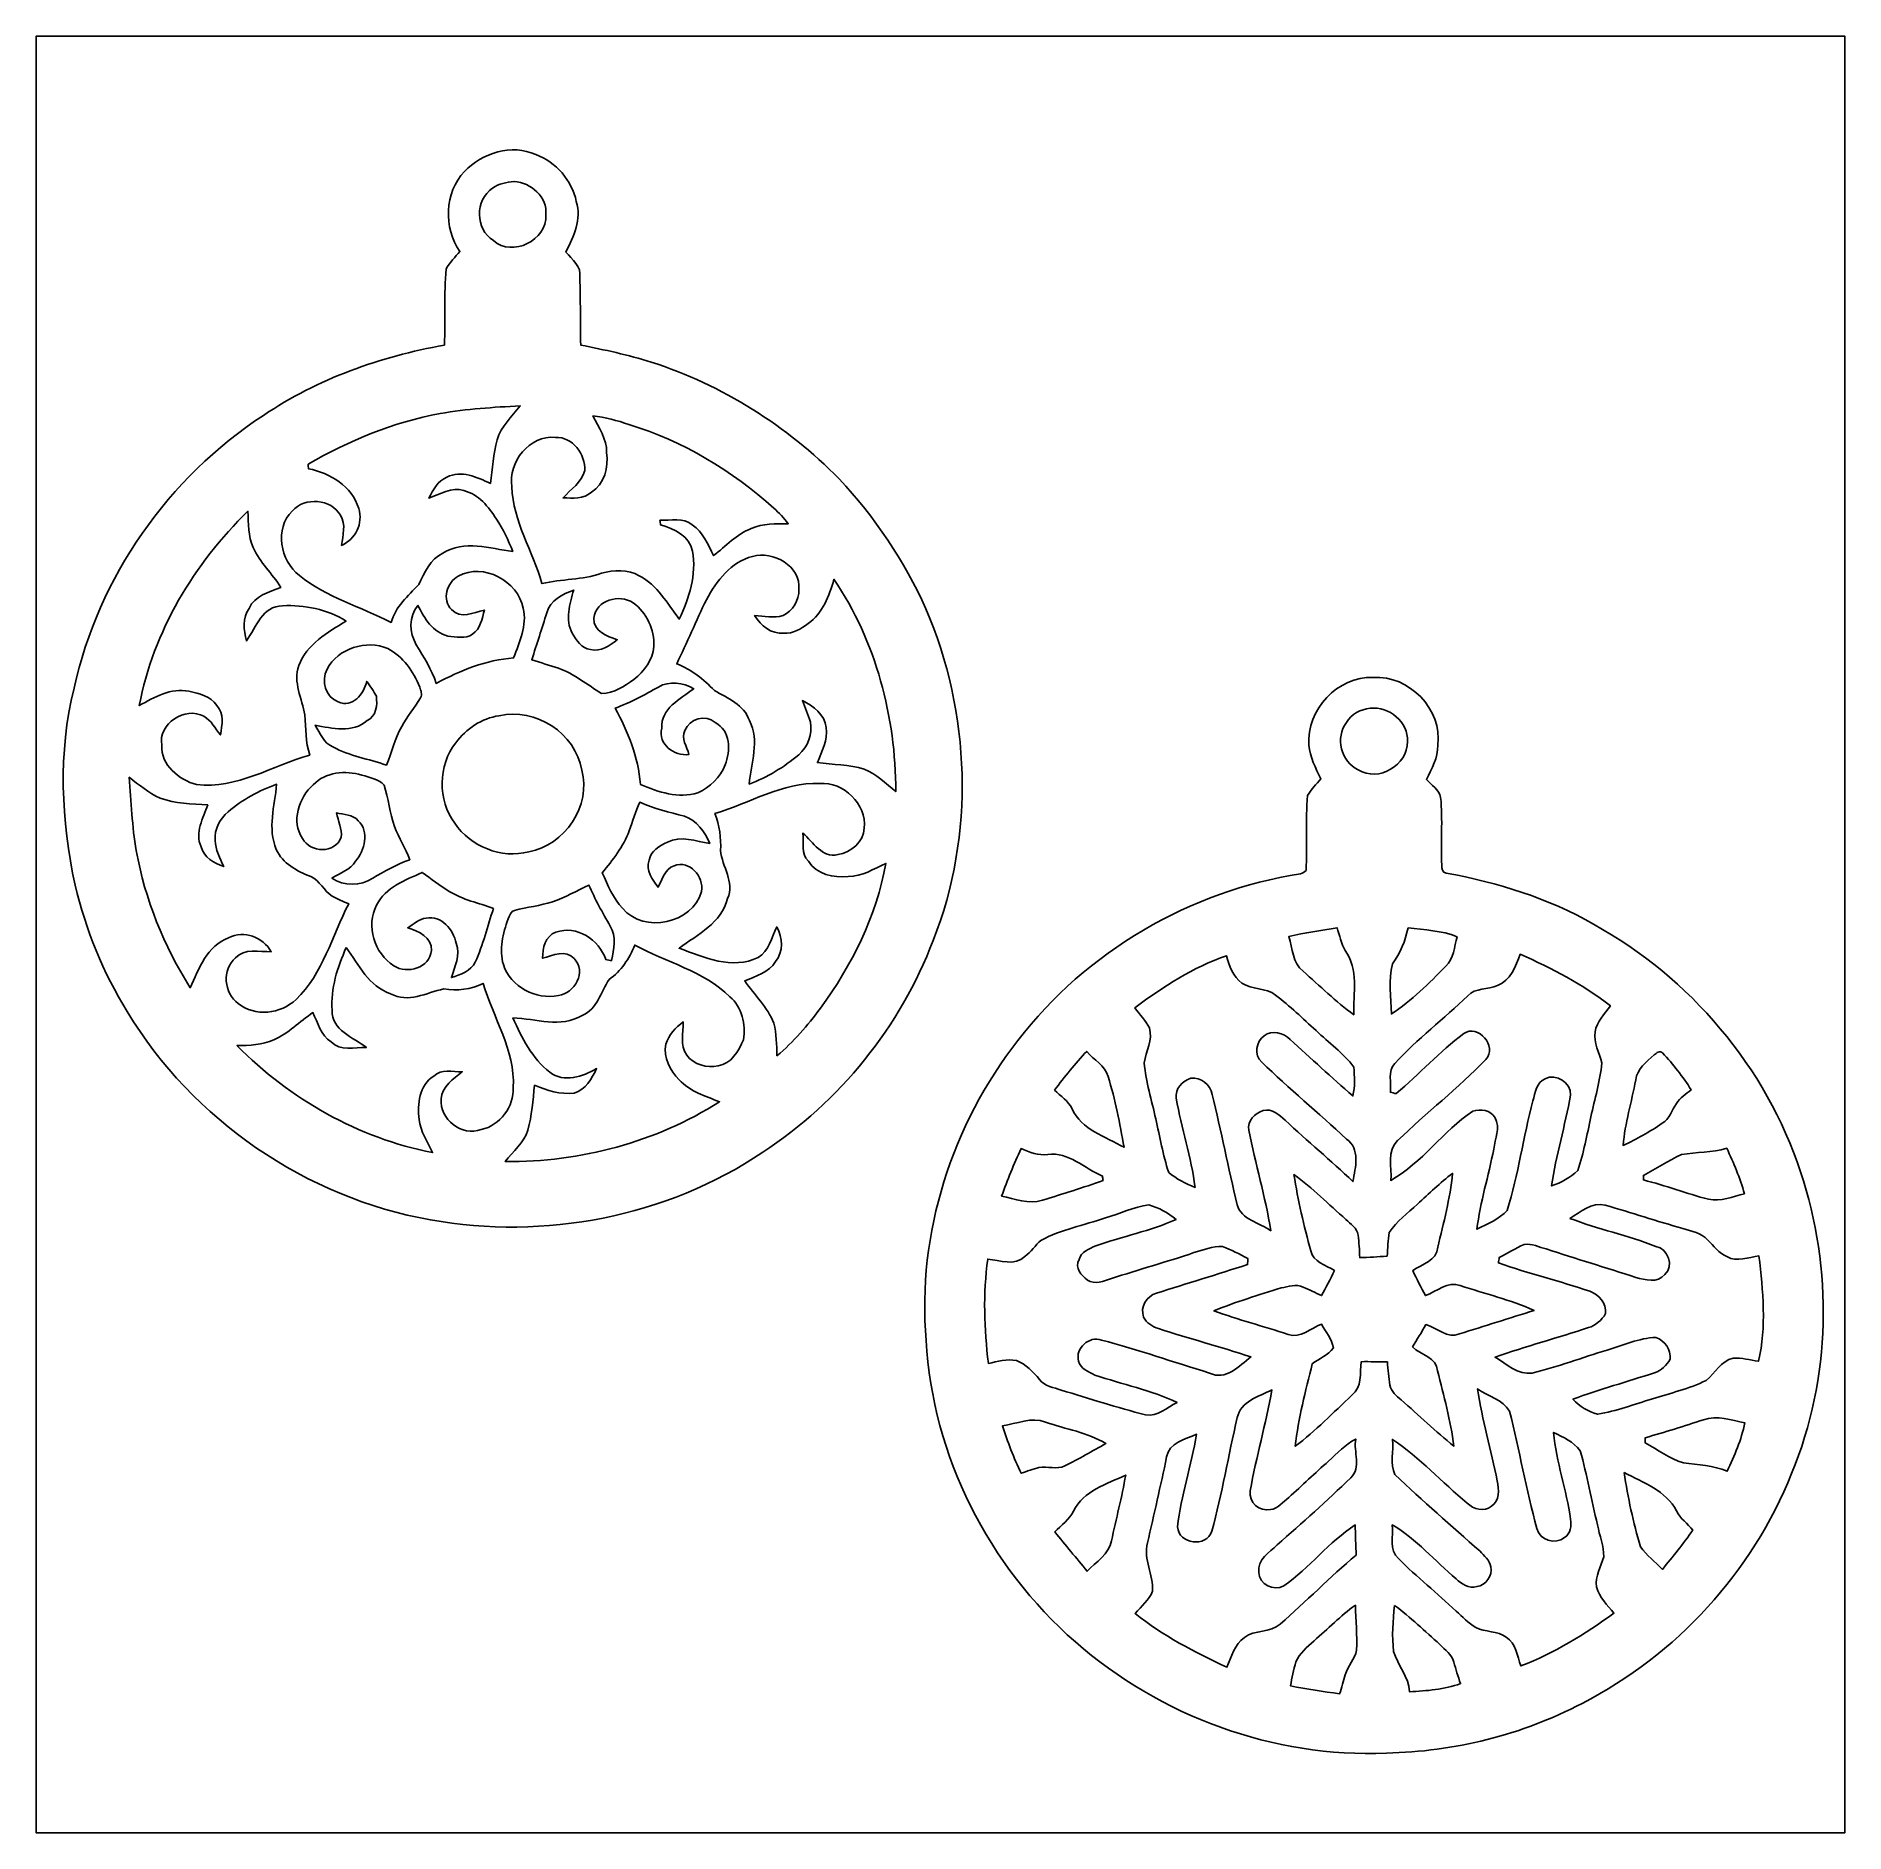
# Model space of a CAD drawing. Header units: centimetres. Extents: x -16.8 to 16.8, y -16.7 to 16.7.
import ezdxf

# ---------------------------------------------------------------- set-up
doc = ezdxf.new("R2010")
doc.units = ezdxf.units.CM
doc.header["$MEASUREMENT"] = 0
doc.layers.add('Layer 1', color=7, linetype='Continuous')

msp = doc.modelspace()

# ---------------------------------------------------------------- linework, layer by layer
at = {"layer": 'Layer 1', "color": 7}
for points, knots in [([(-16.77458, 16.66875), (-16.77458, 16.66875), (16.77458, 16.66875), (16.77458, 16.66875), (16.77458, 16.66875), (16.77458, 16.66875), (16.77458, -16.66875), (16.77458, -16.66875), (16.77458, -16.66875), (16.77458, -16.66875), (-16.77458, -16.66875), (-16.77458, -16.66875), (-16.77458, -16.66875), (-16.77458, -16.66875), (-16.77458, 16.66875), (-16.77458, 16.66875), (-16.77458, 16.66875), (-16.77458, 16.66875), (-16.77458, 16.66875), (-16.77458, 16.66875)], [0, 0, 0, 0, 0.16666667, 0.16666667, 0.16666667, 0.16666667, 0.33333333, 0.33333333, 0.33333333, 0.33333333, 0.5, 0.5, 0.5, 0.5, 0.66666667, 0.66666667, 0.66666667, 0.66666667, 1, 1, 1, 1]), ([(-8.83003, 14.15697), (-9.20221, 13.76433), (-9.21985, 13.11204), (-8.9154, 12.67566), (-8.9154, 12.67566), (-9.00359, 12.56982), (-9.10202, 12.46964), (-9.1694, 12.34899), (-9.1694, 12.34899), (-9.21209, 11.87979), (-9.18457, 11.40742), (-9.20186, 10.93682), (-9.20186, 10.93682), (-10.39072, 10.72339), (-11.55312, 10.31169), (-12.55818, 9.6326), (-12.55818, 9.6326), (-14.32384, 8.48325), (-15.61994, 6.62869), (-16.0722, 4.56882), (-16.0722, 4.56882), (-16.36959, 3.3722), (-16.31139, 2.11279), (-16.0528, 0.9144), (-16.0528, 0.9144), (-15.85383, 0.08819), (-15.53175, -0.70767), (-15.08478, -1.43157), (-15.08478, -1.43157), (-13.87263, -3.44064), (-11.77149, -4.88562), (-9.46044, -5.29449), (-9.46044, -5.29449), (-7.35013, -5.67408), (-5.08176, -5.24475), (-3.29777, -4.04001), (-3.29777, -4.04001), (-1.8669, -3.10586), (-0.7426, -1.70921), (-0.13653, -0.11113), (-0.13653, -0.11113), (0.6417, 1.85067), (0.55809, 4.11339), (-0.27234, 6.04485), (-0.27234, 6.04485), (-0.66816, 6.93138), (-1.22026, 7.74524), (-1.88066, 8.45573), (-1.88066, 8.45573), (-2.85044, 9.43822), (-4.04883, 10.19881), (-5.3654, 10.62002), (-5.3654, 10.62002), (-5.79367, 10.7569), (-6.23358, 10.84721), (-6.6735, 10.93646), (-6.6735, 10.93646), (-6.68549, 11.3538), (-6.67314, 11.77149), (-6.69219, 12.18882), (-6.69219, 12.18882), (-6.65304, 12.39732), (-6.83189, 12.52749), (-6.94972, 12.66225), (-6.94972, 12.66225), (-6.80261, 12.948), (-6.65304, 13.27397), (-6.75605, 13.59994), (-6.75605, 13.59994), (-6.83578, 13.99222), (-7.13105, 14.3323), (-7.50641, 14.46989), (-7.50641, 14.46989), (-7.95196, 14.67661), (-8.50547, 14.50199), (-8.83003, 14.15697), (-8.83003, 14.15697), (-8.83003, 14.15697), (-8.83003, 14.15697), (-8.83003, 14.15697)], [0, 0, 0, 0, 0.04761905, 0.04761905, 0.04761905, 0.04761905, 0.0952381, 0.0952381, 0.0952381, 0.0952381, 0.14285714, 0.14285714, 0.14285714, 0.14285714, 0.19047619, 0.19047619, 0.19047619, 0.19047619, 0.23809524, 0.23809524, 0.23809524, 0.23809524, 0.28571429, 0.28571429, 0.28571429, 0.28571429, 0.33333333, 0.33333333, 0.33333333, 0.33333333, 0.38095238, 0.38095238, 0.38095238, 0.38095238, 0.42857143, 0.42857143, 0.42857143, 0.42857143, 0.47619048, 0.47619048, 0.47619048, 0.47619048, 0.52380952, 0.52380952, 0.52380952, 0.52380952, 0.57142857, 0.57142857, 0.57142857, 0.57142857, 0.61904762, 0.61904762, 0.61904762, 0.61904762, 0.66666667, 0.66666667, 0.66666667, 0.66666667, 0.71428571, 0.71428571, 0.71428571, 0.71428571, 0.76190476, 0.76190476, 0.76190476, 0.76190476, 0.80952381, 0.80952381, 0.80952381, 0.80952381, 0.85714286, 0.85714286, 0.85714286, 0.85714286, 0.9047619, 0.9047619, 0.9047619, 0.9047619, 1, 1, 1, 1]), ([(-7.90822, 13.97212), (-7.59778, 13.95342), (-7.28733, 13.68249), (-7.32014, 13.35123), (-7.32014, 13.35123), (-7.29827, 12.88168), (-7.93644, 12.56242), (-8.29451, 12.87498), (-8.29451, 12.87498), (-8.63283, 13.081), (-8.63953, 13.6338), (-8.30756, 13.84617), (-8.30756, 13.84617), (-8.19291, 13.93402), (-8.04898, 13.96047), (-7.90822, 13.97212)], [0, 0, 0, 0, 0.2, 0.2, 0.2, 0.2, 0.4, 0.4, 0.4, 0.4, 0.6, 0.6, 0.6, 0.6, 1, 1, 1, 1]), ([(-9.28088, 9.66541), (-8.78981, 9.7536), (-8.29134, 9.78253), (-7.79427, 9.80934), (-7.79427, 9.80934), (-7.95549, 9.61284), (-8.14529, 9.42763), (-8.22607, 9.17963), (-8.22607, 9.17963), (-8.29663, 8.9154), (-8.31215, 8.64129), (-8.34743, 8.37142), (-8.34743, 8.37142), (-8.59755, 8.47796), (-8.89035, 8.63106), (-9.15494, 8.48325), (-9.15494, 8.48325), (-9.32744, 8.42045), (-9.40788, 8.24547), (-9.49325, 8.0966), (-9.49325, 8.0966), (-9.28299, 8.16222), (-9.0678, 8.31144), (-8.84132, 8.23595), (-8.84132, 8.23595), (-8.5665, 8.17069), (-8.38412, 7.93256), (-8.23736, 7.70784), (-8.23736, 7.70784), (-8.11213, 7.52052), (-8.01546, 7.31661), (-7.93433, 7.10671), (-7.93433, 7.10671), (-8.35872, 7.16209), (-8.83673, 7.32402), (-9.22867, 7.07672), (-9.22867, 7.07672), (-9.46432, 6.96031), (-9.57121, 6.71513), (-9.67846, 6.49287), (-9.67846, 6.49287), (-9.88166, 6.28403), (-10.10673, 6.08189), (-10.1914, 5.79191), (-10.1914, 5.79191), (-10.7569, 6.08506), (-11.39649, 6.25299), (-11.89284, 6.66433), (-11.89284, 6.66433), (-12.24739, 6.93491), (-12.36028, 7.53216), (-12.02267, 7.85989), (-12.02267, 7.85989), (-11.79336, 8.122), (-11.30159, 8.08814), (-11.1312, 7.7784), (-11.1312, 7.7784), (-11.01972, 7.61118), (-11.08886, 7.40445), (-11.11003, 7.22066), (-11.11003, 7.22066), (-10.8518, 7.33531), (-10.70363, 7.62353), (-10.79183, 7.9054), (-10.79183, 7.9054), (-10.91424, 8.32132), (-11.32276, 8.55945), (-11.72457, 8.64306), (-11.72457, 8.64306), (-11.72598, 8.66387), (-11.72916, 8.70585), (-11.73057, 8.72702), (-11.73057, 8.72702), (-10.96892, 9.16481), (-10.14871, 9.51018), (-9.28088, 9.66541)], [0, 0, 0, 0, 0.05, 0.05, 0.05, 0.05, 0.1, 0.1, 0.1, 0.1, 0.15, 0.15, 0.15, 0.15, 0.2, 0.2, 0.2, 0.2, 0.25, 0.25, 0.25, 0.25, 0.3, 0.3, 0.3, 0.3, 0.35, 0.35, 0.35, 0.35, 0.4, 0.4, 0.4, 0.4, 0.45, 0.45, 0.45, 0.45, 0.5, 0.5, 0.5, 0.5, 0.55, 0.55, 0.55, 0.55, 0.6, 0.6, 0.6, 0.6, 0.65, 0.65, 0.65, 0.65, 0.7, 0.7, 0.7, 0.7, 0.75, 0.75, 0.75, 0.75, 0.8, 0.8, 0.8, 0.8, 0.85, 0.85, 0.85, 0.85, 0.9, 0.9, 0.9, 0.9, 1, 1, 1, 1]), ([(-6.44772, 9.62448), (-6.21806, 9.60226), (-5.99652, 9.53664), (-5.77921, 9.46185), (-5.77921, 9.46185), (-4.7819, 9.15705), (-3.86609, 8.60989), (-3.09421, 7.91245), (-3.09421, 7.91245), (-2.99438, 7.82496), (-2.90583, 7.72548), (-2.82293, 7.62176), (-2.82293, 7.62176), (-3.0547, 7.62388), (-3.29389, 7.62988), (-3.51014, 7.53181), (-3.51014, 7.53181), (-3.78389, 7.42915), (-3.98216, 7.20513), (-4.20899, 7.03051), (-4.20899, 7.03051), (-4.31412, 7.23582), (-4.40231, 7.47183), (-4.60375, 7.60236), (-4.60375, 7.60236), (-4.77308, 7.74665), (-5.0038, 7.67715), (-5.20488, 7.68526), (-5.20488, 7.68526), (-5.20171, 7.66339), (-5.19536, 7.62), (-5.19218, 7.59848), (-5.19218, 7.59848), (-4.94206, 7.52299), (-4.65561, 7.39916), (-4.5974, 7.11306), (-4.5974, 7.11306), (-4.52296, 6.67844), (-4.6609, 6.24064), (-4.84576, 5.85153), (-4.84576, 5.85153), (-5.06271, 6.14292), (-5.25427, 6.48229), (-5.58729, 6.65586), (-5.58729, 6.65586), (-5.7979, 6.77898), (-6.05861, 6.76451), (-6.28685, 6.70313), (-6.28685, 6.70313), (-6.64245, 6.57507), (-7.02769, 6.59906), (-7.39211, 6.50981), (-7.39211, 6.50981), (-7.56426, 7.11482), (-7.92798, 7.66586), (-7.95091, 8.30897), (-7.95091, 8.30897), (-8.01934, 8.76547), (-7.62529, 9.27276), (-7.14234, 9.22267), (-7.14234, 9.22267), (-6.82378, 9.23643), (-6.58072, 8.91081), (-6.59906, 8.61025), (-6.59906, 8.61025), (-6.65409, 8.39117), (-6.85941, 8.26311), (-6.99946, 8.10084), (-6.99946, 8.10084), (-6.82378, 8.09907), (-6.61952, 8.07438), (-6.47629, 8.20561), (-6.47629, 8.20561), (-6.22794, 8.35589), (-6.15985, 8.67198), (-6.19337, 8.94186), (-6.19337, 8.94186), (-6.18455, 9.19727), (-6.34224, 9.40576), (-6.44772, 9.62448)], [0, 0, 0, 0, 0.04761905, 0.04761905, 0.04761905, 0.04761905, 0.0952381, 0.0952381, 0.0952381, 0.0952381, 0.14285714, 0.14285714, 0.14285714, 0.14285714, 0.19047619, 0.19047619, 0.19047619, 0.19047619, 0.23809524, 0.23809524, 0.23809524, 0.23809524, 0.28571429, 0.28571429, 0.28571429, 0.28571429, 0.33333333, 0.33333333, 0.33333333, 0.33333333, 0.38095238, 0.38095238, 0.38095238, 0.38095238, 0.42857143, 0.42857143, 0.42857143, 0.42857143, 0.47619048, 0.47619048, 0.47619048, 0.47619048, 0.52380952, 0.52380952, 0.52380952, 0.52380952, 0.57142857, 0.57142857, 0.57142857, 0.57142857, 0.61904762, 0.61904762, 0.61904762, 0.61904762, 0.66666667, 0.66666667, 0.66666667, 0.66666667, 0.71428571, 0.71428571, 0.71428571, 0.71428571, 0.76190476, 0.76190476, 0.76190476, 0.76190476, 0.80952381, 0.80952381, 0.80952381, 0.80952381, 0.85714286, 0.85714286, 0.85714286, 0.85714286, 0.9047619, 0.9047619, 0.9047619, 0.9047619, 1, 1, 1, 1]), ([(-12.8464, 7.85283), (-12.84146, 7.62741), (-12.84358, 7.38999), (-12.74833, 7.18044), (-12.74833, 7.18044), (-12.62944, 6.90033), (-12.39308, 6.69784), (-12.23716, 6.44102), (-12.23716, 6.44102), (-12.4527, 6.35212), (-12.7254, 6.28721), (-12.82418, 6.0519), (-12.82418, 6.0519), (-12.94836, 5.87375), (-12.92613, 5.64691), (-12.87427, 5.44901), (-12.87427, 5.44901), (-12.6933, 5.70442), (-12.57688, 6.09812), (-12.20258, 6.09988), (-12.20258, 6.09988), (-11.79971, 6.11999), (-11.37109, 6.03462), (-11.02748, 5.81519), (-11.02748, 5.81519), (-11.37003, 5.60529), (-11.7542, 5.38621), (-11.90449, 4.98934), (-11.90449, 4.98934), (-12.01279, 4.67677), (-11.84346, 4.37691), (-11.78913, 4.07317), (-11.78913, 4.07317), (-11.77572, 3.82376), (-11.77749, 3.57152), (-11.70058, 3.33058), (-11.70058, 3.33058), (-12.39485, 3.12879), (-13.05101, 2.6984), (-13.79996, 2.7813), (-13.79996, 2.7813), (-14.12381, 2.86985), (-14.46565, 3.14501), (-14.4459, 3.5112), (-14.4459, 3.5112), (-14.51857, 3.91089), (-14.00493, 4.24286), (-13.66344, 4.04813), (-13.66344, 4.04813), (-13.52303, 3.97475), (-13.456, 3.81952), (-13.35687, 3.70311), (-13.35687, 3.70311), (-13.32618, 3.8862), (-13.2782, 4.09893), (-13.42602, 4.24886), (-13.42602, 4.24886), (-13.53467, 4.42771), (-13.75339, 4.46828), (-13.94037, 4.51238), (-13.94037, 4.51238), (-14.27586, 4.5847), (-14.58031, 4.40231), (-14.86147, 4.2478), (-14.86147, 4.2478), (-14.60183, 5.62539), (-13.84618, 6.88164), (-12.8464, 7.85283)], [0, 0, 0, 0, 0.05555556, 0.05555556, 0.05555556, 0.05555556, 0.11111111, 0.11111111, 0.11111111, 0.11111111, 0.16666667, 0.16666667, 0.16666667, 0.16666667, 0.22222222, 0.22222222, 0.22222222, 0.22222222, 0.27777778, 0.27777778, 0.27777778, 0.27777778, 0.33333333, 0.33333333, 0.33333333, 0.33333333, 0.38888889, 0.38888889, 0.38888889, 0.38888889, 0.44444444, 0.44444444, 0.44444444, 0.44444444, 0.5, 0.5, 0.5, 0.5, 0.55555556, 0.55555556, 0.55555556, 0.55555556, 0.61111111, 0.61111111, 0.61111111, 0.61111111, 0.66666667, 0.66666667, 0.66666667, 0.66666667, 0.72222222, 0.72222222, 0.72222222, 0.72222222, 0.77777778, 0.77777778, 0.77777778, 0.77777778, 0.83333333, 0.83333333, 0.83333333, 0.83333333, 0.88888889, 0.88888889, 0.88888889, 0.88888889, 1, 1, 1, 1]), ([(-3.48721, 7.01569), (-3.10374, 7.12364), (-2.58339, 6.84036), (-2.62855, 6.40151), (-2.62855, 6.40151), (-2.61585, 6.20219), (-2.74249, 6.00357), (-2.921, 5.91926), (-2.921, 5.91926), (-3.09139, 5.86493), (-3.27413, 5.90621), (-3.44805, 5.91714), (-3.44805, 5.91714), (-3.3334, 5.73264), (-3.14043, 5.57142), (-2.90901, 5.59118), (-2.90901, 5.59118), (-2.73897, 5.57847), (-2.58586, 5.67584), (-2.45181, 5.76792), (-2.45181, 5.76792), (-2.18687, 5.96336), (-2.06304, 6.28579), (-1.97591, 6.5913), (-1.97591, 6.5913), (-1.19486, 5.43666), (-0.83114, 4.03754), (-0.82868, 2.65112), (-0.82868, 2.65112), (-1.01424, 2.80106), (-1.19063, 2.97603), (-1.41429, 3.06776), (-1.41429, 3.06776), (-1.69651, 3.15313), (-1.99355, 3.15066), (-2.28318, 3.18946), (-2.28318, 3.18946), (-2.20239, 3.39831), (-2.0828, 3.60645), (-2.12019, 3.83963), (-2.12019, 3.83963), (-2.14277, 4.07987), (-2.36008, 4.24109), (-2.56152, 4.33952), (-2.56152, 4.33952), (-2.51495, 4.20582), (-2.45286, 4.07811), (-2.41371, 3.94229), (-2.41371, 3.94229), (-2.36714, 3.71898), (-2.46309, 3.48439), (-2.62996, 3.33551), (-2.62996, 3.33551), (-2.9023, 3.10374), (-3.21416, 2.91818), (-3.54824, 2.79083), (-3.54824, 2.79083), (-3.51684, 3.1817), (-3.34857, 3.59516), (-3.54471, 3.96946), (-3.54471, 3.96946), (-3.64349, 4.26685), (-3.94653, 4.38326), (-4.19488, 4.52684), (-4.19488, 4.52684), (-4.39067, 4.73816), (-4.62245, 4.91772), (-4.89303, 5.02179), (-4.89303, 5.02179), (-4.70218, 5.41584), (-4.53284, 5.81978), (-4.34058, 6.21277), (-4.34058, 6.21277), (-4.15678, 6.56449), (-3.88796, 6.90774), (-3.48721, 7.01569)], [0, 0, 0, 0, 0.05, 0.05, 0.05, 0.05, 0.1, 0.1, 0.1, 0.1, 0.15, 0.15, 0.15, 0.15, 0.2, 0.2, 0.2, 0.2, 0.25, 0.25, 0.25, 0.25, 0.3, 0.3, 0.3, 0.3, 0.35, 0.35, 0.35, 0.35, 0.4, 0.4, 0.4, 0.4, 0.45, 0.45, 0.45, 0.45, 0.5, 0.5, 0.5, 0.5, 0.55, 0.55, 0.55, 0.55, 0.6, 0.6, 0.6, 0.6, 0.65, 0.65, 0.65, 0.65, 0.7, 0.7, 0.7, 0.7, 0.75, 0.75, 0.75, 0.75, 0.8, 0.8, 0.8, 0.8, 0.85, 0.85, 0.85, 0.85, 0.9, 0.9, 0.9, 0.9, 1, 1, 1, 1]), ([(-8.94433, 6.65092), (-8.47866, 6.90386), (-7.83872, 6.56237), (-7.73889, 6.05402), (-7.73889, 6.05402), (-7.66621, 5.73405), (-7.81085, 5.42572), (-7.91774, 5.13221), (-7.91774, 5.13221), (-8.42927, 5.09658), (-8.90623, 4.90079), (-9.35249, 4.66019), (-9.35249, 4.66019), (-9.44033, 4.91525), (-9.5825, 5.14597), (-9.72291, 5.37457), (-9.72291, 5.37457), (-9.85273, 5.59717), (-9.86861, 5.90374), (-9.69328, 6.10552), (-9.69328, 6.10552), (-9.57192, 5.86705), (-9.41881, 5.60811), (-9.13941, 5.5372), (-9.13941, 5.5372), (-8.99125, 5.52803), (-8.80957, 5.47335), (-8.67869, 5.57248), (-8.67869, 5.57248), (-8.53123, 5.67055), (-8.50124, 5.86317), (-8.46102, 6.02051), (-8.46102, 6.02051), (-8.66034, 5.97888), (-8.90446, 5.83741), (-9.06956, 6.02897), (-9.06956, 6.02897), (-9.25689, 6.20924), (-9.15529, 6.53768), (-8.94433, 6.65092)], [0, 0, 0, 0, 0.09090909, 0.09090909, 0.09090909, 0.09090909, 0.18181818, 0.18181818, 0.18181818, 0.18181818, 0.27272727, 0.27272727, 0.27272727, 0.27272727, 0.36363636, 0.36363636, 0.36363636, 0.36363636, 0.45454545, 0.45454545, 0.45454545, 0.45454545, 0.54545455, 0.54545455, 0.54545455, 0.54545455, 0.63636364, 0.63636364, 0.63636364, 0.63636364, 0.72727273, 0.72727273, 0.72727273, 0.72727273, 0.81818182, 0.81818182, 0.81818182, 0.81818182, 1, 1, 1, 1]), ([(-7.30285, 5.96971), (-7.23477, 6.20748), (-7.01181, 6.31014), (-6.80332, 6.39198), (-6.80332, 6.39198), (-6.87493, 6.1341), (-6.97159, 5.83777), (-6.82978, 5.58906), (-6.82978, 5.58906), (-6.75675, 5.45994), (-6.65551, 5.30684), (-6.49429, 5.28884), (-6.49429, 5.28884), (-6.30238, 5.23699), (-6.13551, 5.35446), (-5.99722, 5.46806), (-5.99722, 5.46806), (-6.18349, 5.53861), (-6.44137, 5.62504), (-6.42973, 5.87022), (-6.42973, 5.87022), (-6.3948, 6.20783), (-5.95665, 6.32601), (-5.69913, 6.15315), (-5.69913, 6.15315), (-5.44689, 5.97359), (-5.30684, 5.65291), (-5.31601, 5.34599), (-5.31601, 5.34599), (-5.33259, 5.09623), (-5.49522, 4.8835), (-5.68537, 4.73287), (-5.68537, 4.73287), (-5.86387, 4.60692), (-6.05861, 4.47216), (-6.28756, 4.47428), (-6.28756, 4.47428), (-6.55038, 4.63268), (-6.79203, 4.83764), (-7.08589, 4.93924), (-7.08589, 4.93924), (-7.25064, 4.99463), (-7.4168, 5.04331), (-7.58084, 5.09905), (-7.58084, 5.09905), (-7.487, 5.38868), (-7.39352, 5.67902), (-7.30285, 5.96971)], [0, 0, 0, 0, 0.07692308, 0.07692308, 0.07692308, 0.07692308, 0.15384615, 0.15384615, 0.15384615, 0.15384615, 0.23076923, 0.23076923, 0.23076923, 0.23076923, 0.30769231, 0.30769231, 0.30769231, 0.30769231, 0.38461538, 0.38461538, 0.38461538, 0.38461538, 0.46153846, 0.46153846, 0.46153846, 0.46153846, 0.53846154, 0.53846154, 0.53846154, 0.53846154, 0.61538462, 0.61538462, 0.61538462, 0.61538462, 0.69230769, 0.69230769, 0.69230769, 0.69230769, 0.76923077, 0.76923077, 0.76923077, 0.76923077, 0.84615385, 0.84615385, 0.84615385, 0.84615385, 1, 1, 1, 1]), ([(-11.37955, 4.92266), (-11.176, 5.31107), (-10.64966, 5.47546), (-10.25137, 5.30648), (-10.25137, 5.30648), (-9.96985, 5.15408), (-9.77688, 4.8828), (-9.65976, 4.59105), (-9.65976, 4.59105), (-9.64001, 4.52755), (-9.60579, 4.4517), (-9.64777, 4.38926), (-9.64777, 4.38926), (-9.75607, 4.20829), (-9.89224, 4.04495), (-9.99384, 3.85904), (-9.99384, 3.85904), (-10.1219, 3.63467), (-10.17764, 3.37961), (-10.27783, 3.14254), (-10.27783, 3.14254), (-10.60732, 3.2579), (-10.96116, 3.31153), (-11.26984, 3.47909), (-11.26984, 3.47909), (-11.4427, 3.55071), (-11.50197, 3.73944), (-11.6018, 3.88126), (-11.6018, 3.88126), (-11.28148, 3.82411), (-10.90789, 3.73486), (-10.6359, 3.96804), (-10.6359, 3.96804), (-10.46551, 4.04742), (-10.44293, 4.25944), (-10.4648, 4.42172), (-10.4648, 4.42172), (-10.51525, 4.51908), (-10.57734, 4.60904), (-10.64401, 4.69547), (-10.64401, 4.69547), (-10.69093, 4.46652), (-10.90965, 4.19241), (-11.17212, 4.31553), (-11.17212, 4.31553), (-11.40566, 4.40619), (-11.49562, 4.705), (-11.37955, 4.92266)], [0, 0, 0, 0, 0.07692308, 0.07692308, 0.07692308, 0.07692308, 0.15384615, 0.15384615, 0.15384615, 0.15384615, 0.23076923, 0.23076923, 0.23076923, 0.23076923, 0.30769231, 0.30769231, 0.30769231, 0.30769231, 0.38461538, 0.38461538, 0.38461538, 0.38461538, 0.46153846, 0.46153846, 0.46153846, 0.46153846, 0.53846154, 0.53846154, 0.53846154, 0.53846154, 0.61538462, 0.61538462, 0.61538462, 0.61538462, 0.69230769, 0.69230769, 0.69230769, 0.69230769, 0.76923077, 0.76923077, 0.76923077, 0.76923077, 0.84615385, 0.84615385, 0.84615385, 0.84615385, 1, 1, 1, 1]), ([(-5.2324, 4.59211), (-5.02885, 4.71417), (-4.7752, 4.67078), (-4.57623, 4.56142), (-4.57623, 4.56142), (-4.82776, 4.37056), (-5.19218, 4.19276), (-5.16961, 3.82658), (-5.16961, 3.82658), (-5.24475, 3.52284), (-4.93995, 3.30588), (-4.66654, 3.3401), (-4.66654, 3.3401), (-4.70359, 3.48368), (-4.81824, 3.63784), (-4.74098, 3.78707), (-4.74098, 3.78707), (-4.65808, 3.99838), (-4.35293, 4.09222), (-4.18077, 3.93206), (-4.18077, 3.93206), (-3.89114, 3.78989), (-3.89502, 3.40819), (-3.99309, 3.14607), (-3.99309, 3.14607), (-4.08905, 2.91924), (-4.27214, 2.72662), (-4.50003, 2.62996), (-4.50003, 2.62996), (-4.86304, 2.5213), (-5.23346, 2.63843), (-5.56507, 2.78553), (-5.56507, 2.78553), (-5.60352, 3.28965), (-5.79614, 3.76167), (-6.03462, 4.20158), (-6.03462, 4.20158), (-5.75204, 4.2993), (-5.49169, 4.44535), (-5.2324, 4.59211)], [0, 0, 0, 0, 0.09090909, 0.09090909, 0.09090909, 0.09090909, 0.18181818, 0.18181818, 0.18181818, 0.18181818, 0.27272727, 0.27272727, 0.27272727, 0.27272727, 0.36363636, 0.36363636, 0.36363636, 0.36363636, 0.45454545, 0.45454545, 0.45454545, 0.45454545, 0.54545455, 0.54545455, 0.54545455, 0.54545455, 0.63636364, 0.63636364, 0.63636364, 0.63636364, 0.72727273, 0.72727273, 0.72727273, 0.72727273, 0.81818182, 0.81818182, 0.81818182, 0.81818182, 1, 1, 1, 1]), ([(6.83295, 3.51473), (6.85729, 3.29036), (6.95466, 3.0861), (7.05697, 2.88819), (7.05697, 2.88819), (6.96983, 2.78871), (6.87458, 2.69346), (6.81002, 2.57739), (6.81002, 2.57739), (6.76734, 2.11596), (6.80967, 1.65206), (6.78074, 1.18992), (6.78074, 1.18992), (6.75322, 1.16064), (6.71971, 1.13489), (6.67949, 1.12748), (6.67949, 1.12748), (4.62774, 0.80504), (2.70051, -0.31291), (1.43722, -1.96638), (1.43722, -1.96638), (0.21484, -3.52743), (-0.43744, -5.54849), (-0.2667, -7.53181), (-0.2667, -7.53181), (-0.14887, -9.66929), (0.89429, -11.72069), (2.50155, -13.12545), (2.50155, -13.12545), (4.07282, -14.50411), (6.1782, -15.2848), (8.27299, -15.18814), (8.27299, -15.18814), (9.53029, -15.1638), (10.78653, -14.85265), (11.90061, -14.26633), (11.90061, -14.26633), (13.64932, -13.37063), (15.06008, -11.82758), (15.78681, -10.0016), (15.78681, -10.0016), (16.51811, -8.23489), (16.55904, -6.2103), (15.95155, -4.40161), (15.95155, -4.40161), (15.31444, -2.45886), (13.90191, -0.79657), (12.11545, 0.18909), (12.11545, 0.18909), (11.27548, 0.67522), (10.33357, 0.96591), (9.38248, 1.13877), (9.38248, 1.13877), (9.30734, 1.14053), (9.3024, 1.22943), (9.29675, 1.28552), (9.29675, 1.28552), (9.28088, 1.70497), (9.3158, 2.12549), (9.2777, 2.54388), (9.2777, 2.54388), (9.24807, 2.68993), (9.10484, 2.77213), (9.01241, 2.87796), (9.01241, 2.87796), (9.10943, 3.07869), (9.23078, 3.27978), (9.22267, 3.5112), (9.22267, 3.5112), (9.31686, 4.17759), (8.68751, 4.81401), (8.02711, 4.7692), (8.02711, 4.7692), (7.36635, 4.79566), (6.78674, 4.16842), (6.83295, 3.51473)], [0, 0, 0, 0, 0.05, 0.05, 0.05, 0.05, 0.1, 0.1, 0.1, 0.1, 0.15, 0.15, 0.15, 0.15, 0.2, 0.2, 0.2, 0.2, 0.25, 0.25, 0.25, 0.25, 0.3, 0.3, 0.3, 0.3, 0.35, 0.35, 0.35, 0.35, 0.4, 0.4, 0.4, 0.4, 0.45, 0.45, 0.45, 0.45, 0.5, 0.5, 0.5, 0.5, 0.55, 0.55, 0.55, 0.55, 0.6, 0.6, 0.6, 0.6, 0.65, 0.65, 0.65, 0.65, 0.7, 0.7, 0.7, 0.7, 0.75, 0.75, 0.75, 0.75, 0.8, 0.8, 0.8, 0.8, 0.85, 0.85, 0.85, 0.85, 0.9, 0.9, 0.9, 0.9, 1, 1, 1, 1]), ([(-8.18691, 4.05941), (-7.50993, 4.2164), (-6.77157, 3.73239), (-6.65268, 3.05188), (-6.65268, 3.05188), (-6.47453, 2.39113), (-6.96983, 1.65347), (-7.63623, 1.53317), (-7.63623, 1.53317), (-8.14634, 1.40123), (-8.71996, 1.63054), (-9.0103, 2.06622), (-9.0103, 2.06622), (-9.33168, 2.49273), (-9.32074, 3.13796), (-8.99089, 3.55706), (-8.99089, 3.55706), (-8.80075, 3.81635), (-8.50724, 4.01285), (-8.18691, 4.05941)], [0, 0, 0, 0, 0.16666667, 0.16666667, 0.16666667, 0.16666667, 0.33333333, 0.33333333, 0.33333333, 0.33333333, 0.5, 0.5, 0.5, 0.5, 0.66666667, 0.66666667, 0.66666667, 0.66666667, 1, 1, 1, 1]), ([(7.9696, 4.197), (8.32097, 4.24109), (8.68257, 3.9437), (8.66246, 3.57928), (8.66246, 3.57928), (8.66846, 3.14466), (8.12729, 2.81693), (7.74947, 3.05682), (7.74947, 3.05682), (7.43514, 3.20675), (7.31167, 3.6576), (7.53322, 3.93277), (7.53322, 3.93277), (7.61894, 4.09046), (7.79639, 4.17901), (7.9696, 4.197)], [0, 0, 0, 0, 0.2, 0.2, 0.2, 0.2, 0.4, 0.4, 0.4, 0.4, 0.6, 0.6, 0.6, 0.6, 1, 1, 1, 1]), ([(-11.63391, 2.77883), (-11.40813, 3.02048), (-11.03736, 3.04624), (-10.73573, 2.95734), (-10.73573, 2.95734), (-10.59215, 2.915), (-10.42741, 2.88325), (-10.31946, 2.77354), (-10.31946, 2.77354), (-10.24149, 2.52201), (-10.21786, 2.25496), (-10.12719, 2.00554), (-10.12719, 2.00554), (-10.0524, 1.7907), (-9.92046, 1.60161), (-9.84497, 1.38677), (-9.84497, 1.38677), (-10.08839, 1.30351), (-10.31169, 1.17475), (-10.53218, 1.04422), (-10.53218, 1.04422), (-10.75761, 0.89888), (-11.06699, 0.889), (-11.28818, 1.04563), (-11.28818, 1.04563), (-11.13543, 1.14018), (-10.95058, 1.20086), (-10.84862, 1.3589), (-10.84862, 1.3589), (-10.68282, 1.56422), (-10.58616, 1.905), (-10.80241, 2.11032), (-10.80241, 2.11032), (-10.89766, 2.23308), (-11.07123, 2.22179), (-11.20528, 2.25707), (-11.20528, 2.25707), (-11.17529, 2.10855), (-11.0938, 1.95439), (-11.11709, 1.8034), (-11.11709, 1.8034), (-11.23174, 1.49296), (-11.69176, 1.51236), (-11.83428, 1.78223), (-11.83428, 1.78223), (-12.05124, 2.09479), (-11.90166, 2.54423), (-11.63391, 2.77883)], [0, 0, 0, 0, 0.07692308, 0.07692308, 0.07692308, 0.07692308, 0.15384615, 0.15384615, 0.15384615, 0.15384615, 0.23076923, 0.23076923, 0.23076923, 0.23076923, 0.30769231, 0.30769231, 0.30769231, 0.30769231, 0.38461538, 0.38461538, 0.38461538, 0.38461538, 0.46153846, 0.46153846, 0.46153846, 0.46153846, 0.53846154, 0.53846154, 0.53846154, 0.53846154, 0.61538462, 0.61538462, 0.61538462, 0.61538462, 0.69230769, 0.69230769, 0.69230769, 0.69230769, 0.76923077, 0.76923077, 0.76923077, 0.76923077, 0.84615385, 0.84615385, 0.84615385, 0.84615385, 1, 1, 1, 1]), ([(-15.04703, 2.91747), (-14.86641, 2.77566), (-14.68614, 2.62678), (-14.47588, 2.53012), (-14.47588, 2.53012), (-14.19437, 2.42711), (-13.88851, 2.42676), (-13.59288, 2.40524), (-13.59288, 2.40524), (-13.6779, 2.15829), (-13.83277, 1.8923), (-13.71706, 1.62948), (-13.71706, 1.62948), (-13.65991, 1.43545), (-13.47929, 1.31904), (-13.29584, 1.26083), (-13.29584, 1.26083), (-13.36146, 1.41852), (-13.45389, 1.57021), (-13.45494, 1.74625), (-13.45494, 1.74625), (-13.47223, 1.95333), (-13.36569, 2.1463), (-13.21259, 2.27612), (-13.21259, 2.27612), (-12.948, 2.50014), (-12.64073, 2.67406), (-12.31371, 2.78836), (-12.31371, 2.78836), (-12.35251, 2.38831), (-12.48481, 1.96709), (-12.32006, 1.57974), (-12.32006, 1.57974), (-12.20435, 1.31374), (-11.93729, 1.17651), (-11.68118, 1.07527), (-11.68118, 1.07527), (-11.51361, 1.00083), (-11.43953, 0.81033), (-11.28642, 0.71367), (-11.28642, 0.71367), (-11.18905, 0.65405), (-11.08146, 0.61419), (-10.97703, 0.56903), (-10.97703, 0.56903), (-11.29171, -0.02858), (-11.45187, -0.72319), (-11.95317, -1.20474), (-11.95317, -1.20474), (-12.23363, -1.4732), (-12.71834, -1.53423), (-13.02632, -1.27811), (-13.02632, -1.27811), (-13.29514, -1.09326), (-13.32936, -0.64699), (-13.07888, -0.43251), (-13.07888, -0.43251), (-12.9099, -0.24836), (-12.63474, -0.32279), (-12.41319, -0.31926), (-12.41319, -0.31926), (-12.56983, -0.05221), (-12.91555, 0.09031), (-13.20518, -0.05927), (-13.20518, -0.05927), (-13.60734, -0.2092), (-13.75057, -0.63324), (-13.91673, -0.98707), (-13.91673, -0.98707), (-14.40215, -0.2099), (-14.75881, 0.65158), (-14.91686, 1.55646), (-14.91686, 1.55646), (-14.99835, 2.00589), (-15.0114, 2.46345), (-15.04703, 2.91747)], [0, 0, 0, 0, 0.05, 0.05, 0.05, 0.05, 0.1, 0.1, 0.1, 0.1, 0.15, 0.15, 0.15, 0.15, 0.2, 0.2, 0.2, 0.2, 0.25, 0.25, 0.25, 0.25, 0.3, 0.3, 0.3, 0.3, 0.35, 0.35, 0.35, 0.35, 0.4, 0.4, 0.4, 0.4, 0.45, 0.45, 0.45, 0.45, 0.5, 0.5, 0.5, 0.5, 0.55, 0.55, 0.55, 0.55, 0.6, 0.6, 0.6, 0.6, 0.65, 0.65, 0.65, 0.65, 0.7, 0.7, 0.7, 0.7, 0.75, 0.75, 0.75, 0.75, 0.8, 0.8, 0.8, 0.8, 0.85, 0.85, 0.85, 0.85, 0.9, 0.9, 0.9, 0.9, 1, 1, 1, 1]), ([(-4.18394, 2.24614), (-3.5366, 2.43452), (-2.93476, 2.8261), (-2.23979, 2.80317), (-2.23979, 2.80317), (-1.79388, 2.83916), (-1.36878, 2.42041), (-1.41288, 1.97238), (-1.41288, 1.97238), (-1.42064, 1.71697), (-1.66652, 1.52647), (-1.90147, 1.48167), (-1.90147, 1.48167), (-2.20169, 1.41464), (-2.35938, 1.71521), (-2.55341, 1.88101), (-2.55341, 1.88101), (-2.52307, 1.71027), (-2.59433, 1.49719), (-2.45039, 1.35961), (-2.45039, 1.35961), (-2.29623, 1.11442), (-1.98332, 1.04422), (-1.71203, 1.07809), (-1.71203, 1.07809), (-1.4545, 1.07033), (-1.23825, 1.22096), (-1.01106, 1.31833), (-1.01106, 1.31833), (-1.19309, 0.3429), (-1.64218, -0.57362), (-2.22779, -1.36984), (-2.22779, -1.36984), (-2.46486, -1.68981), (-2.72697, -1.99319), (-3.03283, -2.24931), (-3.03283, -2.24931), (-3.04024, -2.04717), (-3.04059, -1.84185), (-3.09245, -1.64536), (-3.09245, -1.64536), (-3.20746, -1.34408), (-3.45052, -1.12183), (-3.63044, -0.86078), (-3.63044, -0.86078), (-3.42441, -0.77258), (-3.18594, -0.7052), (-3.06105, -0.50306), (-3.06105, -0.50306), (-2.90901, -0.3235), (-2.93017, -0.0568), (-3.03742, 0.1397), (-3.03742, 0.1397), (-3.13161, -0.05433), (-3.18311, -0.30621), (-3.38173, -0.42616), (-3.38173, -0.42616), (-3.86045, -0.66181), (-4.39138, -0.42404), (-4.84787, -0.254), (-4.84787, -0.254), (-4.50497, -0.00071), (-4.058, 0.21837), (-3.94829, 0.6671), (-3.94829, 0.6671), (-3.8167, 0.97437), (-4.05024, 1.26012), (-4.08023, 1.55646), (-4.08023, 1.55646), (-4.06612, 1.79176), (-4.09998, 2.02565), (-4.18394, 2.24614)], [0, 0, 0, 0, 0.05263158, 0.05263158, 0.05263158, 0.05263158, 0.10526316, 0.10526316, 0.10526316, 0.10526316, 0.15789474, 0.15789474, 0.15789474, 0.15789474, 0.21052632, 0.21052632, 0.21052632, 0.21052632, 0.26315789, 0.26315789, 0.26315789, 0.26315789, 0.31578947, 0.31578947, 0.31578947, 0.31578947, 0.36842105, 0.36842105, 0.36842105, 0.36842105, 0.42105263, 0.42105263, 0.42105263, 0.42105263, 0.47368421, 0.47368421, 0.47368421, 0.47368421, 0.52631579, 0.52631579, 0.52631579, 0.52631579, 0.57894737, 0.57894737, 0.57894737, 0.57894737, 0.63157895, 0.63157895, 0.63157895, 0.63157895, 0.68421053, 0.68421053, 0.68421053, 0.68421053, 0.73684211, 0.73684211, 0.73684211, 0.73684211, 0.78947368, 0.78947368, 0.78947368, 0.78947368, 0.84210526, 0.84210526, 0.84210526, 0.84210526, 0.89473684, 0.89473684, 0.89473684, 0.89473684, 1, 1, 1, 1]), ([(-5.57848, 2.45357), (-5.31424, 2.33257), (-5.0292, 2.26977), (-4.7498, 2.19463), (-4.7498, 2.19463), (-4.51697, 2.12161), (-4.37444, 1.90041), (-4.28025, 1.68875), (-4.28025, 1.68875), (-4.53637, 1.73002), (-4.81789, 1.84362), (-5.06377, 1.71379), (-5.06377, 1.71379), (-5.20594, 1.64782), (-5.37916, 1.55081), (-5.40209, 1.37936), (-5.40209, 1.37936), (-5.47441, 1.18428), (-5.34564, 1.02129), (-5.2391, 0.87736), (-5.2391, 0.87736), (-5.16079, 1.02023), (-5.11528, 1.21779), (-4.94242, 1.27529), (-4.94242, 1.27529), (-4.6482, 1.38748), (-4.39138, 1.07456), (-4.43195, 0.79939), (-4.43195, 0.79939), (-4.59881, 0.20108), (-5.49804, 0.00953), (-5.89703, 0.48683), (-5.89703, 0.48683), (-6.07413, 0.67381), (-6.1722, 0.91123), (-6.27345, 1.143), (-6.27345, 1.143), (-6.08471, 1.38712), (-5.87446, 1.62736), (-5.77497, 1.9244), (-5.77497, 1.9244), (-5.70794, 2.10044), (-5.66032, 2.28353), (-5.57848, 2.45357)], [0, 0, 0, 0, 0.08333333, 0.08333333, 0.08333333, 0.08333333, 0.16666667, 0.16666667, 0.16666667, 0.16666667, 0.25, 0.25, 0.25, 0.25, 0.33333333, 0.33333333, 0.33333333, 0.33333333, 0.41666667, 0.41666667, 0.41666667, 0.41666667, 0.5, 0.5, 0.5, 0.5, 0.58333333, 0.58333333, 0.58333333, 0.58333333, 0.66666667, 0.66666667, 0.66666667, 0.66666667, 0.75, 0.75, 0.75, 0.75, 0.83333333, 0.83333333, 0.83333333, 0.83333333, 1, 1, 1, 1]), ([(-10.4588, 0.54645), (-10.29723, 0.88159), (-9.92505, 1.00401), (-9.61284, 1.15253), (-9.61284, 1.15253), (-9.4488, 1.03223), (-9.28511, 0.91087), (-9.11366, 0.80081), (-9.11366, 0.80081), (-8.86248, 0.64241), (-8.56615, 0.58667), (-8.29204, 0.48225), (-8.29204, 0.48225), (-8.40423, 0.15134), (-8.48148, -0.19297), (-8.62859, -0.51047), (-8.62859, -0.51047), (-8.71361, -0.68051), (-8.90552, -0.74224), (-9.07309, -0.79904), (-9.07309, -0.79904), (-9.0103, -0.59337), (-8.90164, -0.38135), (-8.98313, -0.16334), (-8.98313, -0.16334), (-9.03958, 0.09208), (-9.25054, 0.35878), (-9.54334, 0.30198), (-9.54334, 0.30198), (-9.67493, 0.29281), (-9.77159, 0.18733), (-9.88131, 0.12629), (-9.88131, 0.12629), (-9.68975, 0.06315), (-9.42904, -0.05221), (-9.4428, -0.29492), (-9.4428, -0.29492), (-9.47138, -0.61666), (-9.8933, -0.74436), (-10.1406, -0.57961), (-10.1406, -0.57961), (-10.50184, -0.35101), (-10.66694, 0.16263), (-10.4588, 0.54645)], [0, 0, 0, 0, 0.08333333, 0.08333333, 0.08333333, 0.08333333, 0.16666667, 0.16666667, 0.16666667, 0.16666667, 0.25, 0.25, 0.25, 0.25, 0.33333333, 0.33333333, 0.33333333, 0.33333333, 0.41666667, 0.41666667, 0.41666667, 0.41666667, 0.5, 0.5, 0.5, 0.5, 0.58333333, 0.58333333, 0.58333333, 0.58333333, 0.66666667, 0.66666667, 0.66666667, 0.66666667, 0.75, 0.75, 0.75, 0.75, 0.83333333, 0.83333333, 0.83333333, 0.83333333, 1, 1, 1, 1]), ([(-7.19596, 0.60748), (-6.95784, 0.67839), (-6.74864, 0.81774), (-6.52251, 0.91828), (-6.52251, 0.91828), (-6.40962, 0.6544), (-6.26957, 0.40358), (-6.12634, 0.15522), (-6.12634, 0.15522), (-6.00851, -0.03634), (-6.05755, -0.27552), (-6.09988, -0.48436), (-6.09988, -0.48436), (-6.12704, -0.47943), (-6.18102, -0.46884), (-6.20783, -0.4639), (-6.20783, -0.4639), (-6.33448, -0.09913), (-6.74829, 0.18274), (-7.13246, 0.04269), (-7.13246, 0.04269), (-7.33072, -0.02681), (-7.3847, -0.25259), (-7.37976, -0.44027), (-7.37976, -0.44027), (-7.19384, -0.39511), (-6.94549, -0.26317), (-6.79803, -0.44838), (-6.79803, -0.44838), (-6.54685, -0.68192), (-6.79168, -1.09784), (-7.08801, -1.13065), (-7.08801, -1.13065), (-7.50535, -1.22061), (-7.97419, -0.96908), (-8.10754, -0.55915), (-8.10754, -0.55915), (-8.19256, -0.27587), (-8.11671, 0.02152), (-8.01829, 0.29034), (-8.01829, 0.29034), (-7.98936, 0.34713), (-7.97313, 0.43145), (-7.90081, 0.44662), (-7.90081, 0.44662), (-7.66763, 0.508), (-7.42633, 0.53375), (-7.19596, 0.60748)], [0, 0, 0, 0, 0.07692308, 0.07692308, 0.07692308, 0.07692308, 0.15384615, 0.15384615, 0.15384615, 0.15384615, 0.23076923, 0.23076923, 0.23076923, 0.23076923, 0.30769231, 0.30769231, 0.30769231, 0.30769231, 0.38461538, 0.38461538, 0.38461538, 0.38461538, 0.46153846, 0.46153846, 0.46153846, 0.46153846, 0.53846154, 0.53846154, 0.53846154, 0.53846154, 0.61538462, 0.61538462, 0.61538462, 0.61538462, 0.69230769, 0.69230769, 0.69230769, 0.69230769, 0.76923077, 0.76923077, 0.76923077, 0.76923077, 0.84615385, 0.84615385, 0.84615385, 0.84615385, 1, 1, 1, 1]), ([(6.46042, -0.03986), (6.75464, 0.03704), (7.05732, 0.07232), (7.35612, 0.12594), (7.35612, 0.12594), (7.4041, -0.01588), (7.43232, -0.16545), (7.50394, -0.29845), (7.50394, -0.29845), (7.7597, -0.64276), (7.65528, -1.09255), (7.66445, -1.49049), (7.66445, -1.49049), (7.33601, -1.23966), (7.03262, -0.95779), (6.72677, -0.68086), (6.72677, -0.68086), (6.53133, -0.5267), (6.52992, -0.25964), (6.46042, -0.03986)], [0, 0, 0, 0, 0.16666667, 0.16666667, 0.16666667, 0.16666667, 0.33333333, 0.33333333, 0.33333333, 0.33333333, 0.5, 0.5, 0.5, 0.5, 0.66666667, 0.66666667, 0.66666667, 0.66666667, 1, 1, 1, 1]), ([(8.67304, 0.12559), (8.97784, 0.08361), (9.29428, 0.0762), (9.5825, -0.04269), (9.5825, -0.04269), (9.52641, -0.22966), (9.52676, -0.44662), (9.37295, -0.58773), (9.37295, -0.58773), (9.05898, -0.90593), (8.74148, -1.23014), (8.36366, -1.47355), (8.36366, -1.47355), (8.35625, -1.16523), (8.3058, -0.84667), (8.38376, -0.54504), (8.38376, -0.54504), (8.52487, -0.34219), (8.62612, -0.11748), (8.67304, 0.12559)], [0, 0, 0, 0, 0.16666667, 0.16666667, 0.16666667, 0.16666667, 0.33333333, 0.33333333, 0.33333333, 0.33333333, 0.5, 0.5, 0.5, 0.5, 0.66666667, 0.66666667, 0.66666667, 0.66666667, 1, 1, 1, 1]), ([(-11.02289, -0.24377), (-10.78865, -0.56268), (-10.60415, -0.96167), (-10.20128, -1.0989), (-10.20128, -1.0989), (-9.87496, -1.27882), (-9.53594, -1.07985), (-9.2135, -1.01106), (-9.2135, -1.01106), (-8.96232, -1.04387), (-8.7122, -1.02588), (-8.4836, -0.90664), (-8.4836, -0.90664), (-8.29381, -1.5494), (-7.89093, -2.14524), (-7.9248, -2.8388), (-7.9248, -2.8388), (-7.90928, -3.19229), (-8.16963, -3.54542), (-8.51782, -3.61844), (-8.51782, -3.61844), (-8.87448, -3.75391), (-9.29852, -3.42971), (-9.26183, -3.04941), (-9.26183, -3.04941), (-9.24807, -2.8194), (-9.03252, -2.67829), (-8.87271, -2.54635), (-8.87271, -2.54635), (-9.04946, -2.55623), (-9.26006, -2.48073), (-9.40047, -2.6289), (-9.40047, -2.6289), (-9.6707, -2.794), (-9.70209, -3.14889), (-9.67211, -3.43323), (-9.67211, -3.43323), (-9.64883, -3.65725), (-9.51089, -3.84422), (-9.42269, -4.04601), (-9.42269, -4.04601), (-10.79676, -3.77931), (-12.07064, -3.05259), (-13.05101, -2.06058), (-13.05101, -2.06058), (-12.8203, -2.06093), (-12.58006, -2.04893), (-12.36627, -1.95298), (-12.36627, -1.95298), (-12.09287, -1.83409), (-11.88508, -1.61466), (-11.64237, -1.4478), (-11.64237, -1.4478), (-11.5503, -1.63971), (-11.49597, -1.87043), (-11.30547, -1.99214), (-11.30547, -1.99214), (-11.12873, -2.16641), (-10.86803, -2.1015), (-10.6493, -2.09444), (-10.6493, -2.09444), (-10.89413, -1.90923), (-11.29383, -1.77729), (-11.28642, -1.40547), (-11.28642, -1.40547), (-11.31323, -1.00471), (-11.18729, -0.60537), (-11.02289, -0.24377)], [0, 0, 0, 0, 0.05555556, 0.05555556, 0.05555556, 0.05555556, 0.11111111, 0.11111111, 0.11111111, 0.11111111, 0.16666667, 0.16666667, 0.16666667, 0.16666667, 0.22222222, 0.22222222, 0.22222222, 0.22222222, 0.27777778, 0.27777778, 0.27777778, 0.27777778, 0.33333333, 0.33333333, 0.33333333, 0.33333333, 0.38888889, 0.38888889, 0.38888889, 0.38888889, 0.44444444, 0.44444444, 0.44444444, 0.44444444, 0.5, 0.5, 0.5, 0.5, 0.55555556, 0.55555556, 0.55555556, 0.55555556, 0.61111111, 0.61111111, 0.61111111, 0.61111111, 0.66666667, 0.66666667, 0.66666667, 0.66666667, 0.72222222, 0.72222222, 0.72222222, 0.72222222, 0.77777778, 0.77777778, 0.77777778, 0.77777778, 0.83333333, 0.83333333, 0.83333333, 0.83333333, 0.88888889, 0.88888889, 0.88888889, 0.88888889, 1, 1, 1, 1]), ([(-5.67126, -0.1965), (-5.086, -0.52141), (-4.39349, -0.67239), (-3.90525, -1.15394), (-3.90525, -1.15394), (-3.68618, -1.3529), (-3.60468, -1.66546), (-3.65725, -1.95263), (-3.65725, -1.95263), (-3.73768, -2.15971), (-3.88373, -2.40277), (-4.12468, -2.43593), (-4.12468, -2.43593), (-4.33529, -2.48567), (-4.57729, -2.41371), (-4.70641, -2.23661), (-4.70641, -2.23661), (-4.84188, -2.05564), (-4.76215, -1.82739), (-4.77308, -1.62137), (-4.77308, -1.62137), (-4.91666, -1.72508), (-5.03978, -1.86161), (-5.0927, -2.03482), (-5.0927, -2.03482), (-5.14632, -2.28388), (-5.0165, -2.52271), (-4.84611, -2.69381), (-4.84611, -2.69381), (-4.65314, -2.91253), (-4.35998, -2.99791), (-4.09893, -3.1048), (-4.09893, -3.1048), (-5.27967, -3.85304), (-6.67844, -4.22663), (-8.07403, -4.21464), (-8.07403, -4.21464), (-7.9308, -4.02449), (-7.72619, -3.86574), (-7.65598, -3.63008), (-7.65598, -3.63008), (-7.57696, -3.35844), (-7.56391, -3.07552), (-7.52863, -2.79682), (-7.52863, -2.79682), (-7.2965, -2.89278), (-7.05168, -2.97533), (-6.79485, -2.94146), (-6.79485, -2.94146), (-6.5786, -2.87973), (-6.4703, -2.67688), (-6.37893, -2.48885), (-6.37893, -2.48885), (-6.63787, -2.6356), (-6.98465, -2.75943), (-7.24817, -2.55446), (-7.24817, -2.55446), (-7.57308, -2.30258), (-7.76887, -1.91841), (-7.93009, -1.54658), (-7.93009, -1.54658), (-7.50182, -1.56281), (-7.04956, -1.74202), (-6.64774, -1.50178), (-6.64774, -1.50178), (-6.35882, -1.38536), (-6.30837, -1.06398), (-6.14786, -0.83714), (-6.14786, -0.83714), (-5.92737, -0.67592), (-5.77003, -0.44909), (-5.67126, -0.1965)], [0, 0, 0, 0, 0.05263158, 0.05263158, 0.05263158, 0.05263158, 0.10526316, 0.10526316, 0.10526316, 0.10526316, 0.15789474, 0.15789474, 0.15789474, 0.15789474, 0.21052632, 0.21052632, 0.21052632, 0.21052632, 0.26315789, 0.26315789, 0.26315789, 0.26315789, 0.31578947, 0.31578947, 0.31578947, 0.31578947, 0.36842105, 0.36842105, 0.36842105, 0.36842105, 0.42105263, 0.42105263, 0.42105263, 0.42105263, 0.47368421, 0.47368421, 0.47368421, 0.47368421, 0.52631579, 0.52631579, 0.52631579, 0.52631579, 0.57894737, 0.57894737, 0.57894737, 0.57894737, 0.63157895, 0.63157895, 0.63157895, 0.63157895, 0.68421053, 0.68421053, 0.68421053, 0.68421053, 0.73684211, 0.73684211, 0.73684211, 0.73684211, 0.78947368, 0.78947368, 0.78947368, 0.78947368, 0.84210526, 0.84210526, 0.84210526, 0.84210526, 0.89473684, 0.89473684, 0.89473684, 0.89473684, 1, 1, 1, 1]), ([(3.60257, -1.35784), (4.13068, -0.97508), (4.68454, -0.6029), (5.30789, -0.39511), (5.30789, -0.39511), (5.34882, -0.58702), (5.43278, -0.77541), (5.59012, -0.90064), (5.59012, -0.90064), (5.77603, -1.03188), (6.03603, -0.97896), (6.21453, -1.12501), (6.21453, -1.12501), (6.48159, -1.32433), (6.71936, -1.55893), (6.96666, -1.78259), (6.96666, -1.78259), (7.2009, -2.00625), (7.47183, -2.19781), (7.66798, -2.45886), (7.66798, -2.45886), (7.6768, -2.63596), (7.6962, -2.8194), (7.64893, -2.99367), (7.64893, -2.99367), (7.25241, -2.65359), (6.86999, -2.29764), (6.48406, -1.94557), (6.48406, -1.94557), (6.3627, -1.8288), (6.14751, -1.76142), (6.00534, -1.87748), (6.00534, -1.87748), (5.8547, -1.98438), (5.81166, -2.23943), (5.95771, -2.3682), (5.95771, -2.3682), (6.46606, -2.85997), (7.01499, -3.30941), (7.52969, -3.79518), (7.52969, -3.79518), (7.78792, -3.97404), (7.69796, -4.32082), (7.64999, -4.58399), (7.64999, -4.58399), (7.24041, -4.19523), (6.80614, -3.83399), (6.3948, -3.44734), (6.3948, -3.44734), (6.28332, -3.34328), (6.15315, -3.22509), (5.98276, -3.26531), (5.98276, -3.26531), (5.83459, -3.31294), (5.6829, -3.4604), (5.71959, -3.62832), (5.71959, -3.62832), (5.83706, -4.25521), (6.02862, -4.86692), (6.12634, -5.49804), (6.12634, -5.49804), (5.92102, -5.34635), (5.5753, -5.29026), (5.50157, -5.01368), (5.50157, -5.01368), (5.34247, -4.33282), (5.20277, -3.64702), (5.04014, -2.96721), (5.04014, -2.96721), (5.00768, -2.78624), (4.82671, -2.64266), (4.64326, -2.66559), (4.64326, -2.66559), (4.4898, -2.71427), (4.34305, -2.86667), (4.37303, -3.03812), (4.37303, -3.03812), (4.46969, -3.5941), (4.65067, -4.13314), (4.72193, -4.69406), (4.72193, -4.69406), (4.55083, -4.61821), (4.37374, -4.53813), (4.23263, -4.41325), (4.23263, -4.41325), (4.12574, -4.09011), (4.07, -3.75285), (3.99133, -3.4223), (3.99133, -3.4223), (3.92112, -3.07622), (3.80718, -2.7372), (3.77966, -2.38407), (3.77966, -2.38407), (3.81247, -2.16817), (3.94053, -1.95615), (3.87491, -1.73461), (3.87491, -1.73461), (3.80224, -1.59667), (3.69676, -1.48061), (3.60257, -1.35784)], [0, 0, 0, 0, 0.03846154, 0.03846154, 0.03846154, 0.03846154, 0.07692308, 0.07692308, 0.07692308, 0.07692308, 0.11538462, 0.11538462, 0.11538462, 0.11538462, 0.15384615, 0.15384615, 0.15384615, 0.15384615, 0.19230769, 0.19230769, 0.19230769, 0.19230769, 0.23076923, 0.23076923, 0.23076923, 0.23076923, 0.26923077, 0.26923077, 0.26923077, 0.26923077, 0.30769231, 0.30769231, 0.30769231, 0.30769231, 0.34615385, 0.34615385, 0.34615385, 0.34615385, 0.38461538, 0.38461538, 0.38461538, 0.38461538, 0.42307692, 0.42307692, 0.42307692, 0.42307692, 0.46153846, 0.46153846, 0.46153846, 0.46153846, 0.5, 0.5, 0.5, 0.5, 0.53846154, 0.53846154, 0.53846154, 0.53846154, 0.57692308, 0.57692308, 0.57692308, 0.57692308, 0.61538462, 0.61538462, 0.61538462, 0.61538462, 0.65384615, 0.65384615, 0.65384615, 0.65384615, 0.69230769, 0.69230769, 0.69230769, 0.69230769, 0.73076923, 0.73076923, 0.73076923, 0.73076923, 0.76923077, 0.76923077, 0.76923077, 0.76923077, 0.80769231, 0.80769231, 0.80769231, 0.80769231, 0.84615385, 0.84615385, 0.84615385, 0.84615385, 0.88461538, 0.88461538, 0.88461538, 0.88461538, 0.92307692, 0.92307692, 0.92307692, 0.92307692, 1, 1, 1, 1]), ([(10.75337, -0.36654), (11.34251, -0.62653), (11.91966, -0.92604), (12.42695, -1.32609), (12.42695, -1.32609), (12.32076, -1.47708), (12.16977, -1.61325), (12.14332, -1.80552), (12.14332, -1.80552), (12.10769, -2.01119), (12.22022, -2.19251), (12.26855, -2.38372), (12.26855, -2.38372), (12.23539, -2.72344), (12.1352, -3.05118), (12.065, -3.3842), (12.065, -3.3842), (11.98986, -3.71722), (11.93306, -4.05624), (11.82123, -4.38009), (11.82123, -4.38009), (11.68647, -4.51238), (11.51326, -4.60199), (11.33581, -4.66372), (11.33581, -4.66372), (11.41483, -4.09504), (11.5891, -3.54471), (11.68541, -2.97956), (11.68541, -2.97956), (11.70058, -2.75026), (11.41554, -2.56716), (11.2141, -2.67794), (11.2141, -2.67794), (11.05076, -2.74179), (11.0363, -2.94146), (10.98585, -3.08398), (10.98585, -3.08398), (10.81617, -3.75955), (10.71351, -4.45206), (10.51313, -5.11951), (10.51313, -5.11951), (10.36567, -5.28391), (10.14589, -5.36928), (9.95151, -5.46841), (9.95151, -5.46841), (10.01077, -4.96499), (10.16706, -4.47781), (10.26125, -3.98039), (10.26125, -3.98039), (10.28559, -3.79412), (10.39001, -3.58352), (10.28559, -3.40254), (10.28559, -3.40254), (10.21151, -3.2579), (10.01536, -3.23074), (9.87319, -3.27731), (9.87319, -3.27731), (9.32145, -3.64808), (8.9348, -4.23545), (8.35272, -4.56389), (8.35272, -4.56389), (8.37777, -4.31694), (8.27405, -4.01355), (8.48007, -3.82482), (8.48007, -3.82482), (9.01206, -3.3087), (9.59908, -2.85009), (10.1159, -2.31881), (10.1159, -2.31881), (10.33604, -2.07716), (9.97021, -1.651), (9.70633, -1.83762), (9.70633, -1.83762), (9.26077, -2.17629), (8.87836, -2.59045), (8.45256, -2.9531), (8.45256, -2.9531), (8.42574, -2.94675), (8.37212, -2.93405), (8.34531, -2.92806), (8.34531, -2.92806), (8.36965, -2.75308), (8.28569, -2.53506), (8.42716, -2.3943), (8.42716, -2.3943), (8.84273, -1.93851), (9.33732, -1.56316), (9.78147, -1.1363), (9.78147, -1.1363), (9.92152, -0.98178), (10.15436, -1.02835), (10.33145, -0.9458), (10.33145, -0.9458), (10.57945, -0.85866), (10.66412, -0.58843), (10.75337, -0.36654)], [0, 0, 0, 0, 0.04, 0.04, 0.04, 0.04, 0.08, 0.08, 0.08, 0.08, 0.12, 0.12, 0.12, 0.12, 0.16, 0.16, 0.16, 0.16, 0.2, 0.2, 0.2, 0.2, 0.24, 0.24, 0.24, 0.24, 0.28, 0.28, 0.28, 0.28, 0.32, 0.32, 0.32, 0.32, 0.36, 0.36, 0.36, 0.36, 0.4, 0.4, 0.4, 0.4, 0.44, 0.44, 0.44, 0.44, 0.48, 0.48, 0.48, 0.48, 0.52, 0.52, 0.52, 0.52, 0.56, 0.56, 0.56, 0.56, 0.6, 0.6, 0.6, 0.6, 0.64, 0.64, 0.64, 0.64, 0.68, 0.68, 0.68, 0.68, 0.72, 0.72, 0.72, 0.72, 0.76, 0.76, 0.76, 0.76, 0.8, 0.8, 0.8, 0.8, 0.84, 0.84, 0.84, 0.84, 0.88, 0.88, 0.88, 0.88, 0.92, 0.92, 0.92, 0.92, 1, 1, 1, 1]), ([(2.11526, -2.88537), (2.30505, -2.63842), (2.49943, -2.39466), (2.71392, -2.16853), (2.71392, -2.16853), (2.83951, -2.32939), (3.05117, -2.42605), (3.10797, -2.63384), (3.10797, -2.63384), (3.24203, -3.06246), (3.32669, -3.50626), (3.40536, -3.94829), (3.40536, -3.94829), (3.06317, -3.7532), (2.61408, -3.62091), (2.43946, -3.23356), (2.43946, -3.23356), (2.36749, -3.08716), (2.22709, -2.99755), (2.11526, -2.88537)], [0, 0, 0, 0, 0.16666667, 0.16666667, 0.16666667, 0.16666667, 0.33333333, 0.33333333, 0.33333333, 0.33333333, 0.5, 0.5, 0.5, 0.5, 0.66666667, 0.66666667, 0.66666667, 0.66666667, 1, 1, 1, 1]), ([(13.24046, -2.23238), (13.28067, -2.19816), (13.34664, -2.14559), (13.39497, -2.19675), (13.39497, -2.19675), (13.59041, -2.40877), (13.77315, -2.63596), (13.92343, -2.8829), (13.92343, -2.8829), (13.82466, -2.95734), (13.72059, -3.03036), (13.65074, -3.13478), (13.65074, -3.13478), (13.56289, -3.25896), (13.52691, -3.42441), (13.38404, -3.50344), (13.38404, -3.50344), (13.1572, -3.66254), (12.91378, -3.79836), (12.66261, -3.91407), (12.66261, -3.91407), (12.69506, -3.50167), (12.82136, -3.10444), (12.89509, -2.6991), (12.89509, -2.6991), (12.92578, -2.49414), (13.09476, -2.36044), (13.24046, -2.23238)], [0, 0, 0, 0, 0.125, 0.125, 0.125, 0.125, 0.25, 0.25, 0.25, 0.25, 0.375, 0.375, 0.375, 0.375, 0.5, 0.5, 0.5, 0.5, 0.625, 0.625, 0.625, 0.625, 0.75, 0.75, 0.75, 0.75, 1, 1, 1, 1]), ([(1.49578, -3.97122), (1.65171, -4.04036), (1.81434, -4.10704), (1.99072, -4.08234), (1.99072, -4.08234), (2.37596, -4.02555), (2.67018, -4.34622), (3.00567, -4.48275), (3.00567, -4.48275), (3.00814, -4.50321), (3.01378, -4.54413), (3.01625, -4.56494), (3.01625, -4.56494), (2.64407, -4.69618), (2.2673, -4.81436), (1.89018, -4.93113), (1.89018, -4.93113), (1.63795, -5.01156), (1.37724, -4.9082), (1.13242, -4.85352), (1.13242, -4.85352), (1.24319, -4.55507), (1.35819, -4.25803), (1.49578, -3.97122)], [0, 0, 0, 0, 0.14285714, 0.14285714, 0.14285714, 0.14285714, 0.28571429, 0.28571429, 0.28571429, 0.28571429, 0.42857143, 0.42857143, 0.42857143, 0.42857143, 0.57142857, 0.57142857, 0.57142857, 0.57142857, 0.71428571, 0.71428571, 0.71428571, 0.71428571, 1, 1, 1, 1]), ([(13.74246, -4.0834), (14.02186, -4.03225), (14.31219, -4.05342), (14.5856, -3.96487), (14.5856, -3.96487), (14.71013, -4.24074), (14.83289, -4.51803), (14.91227, -4.81083), (14.91227, -4.81083), (14.69531, -4.86375), (14.47412, -4.96111), (14.24587, -4.91278), (14.24587, -4.91278), (13.83947, -4.80695), (13.44612, -4.65526), (13.03831, -4.55471), (13.03831, -4.55471), (13.03867, -4.53355), (13.03867, -4.49192), (13.03867, -4.47111), (13.03867, -4.47111), (13.27538, -4.34587), (13.49834, -4.19347), (13.74246, -4.0834)], [0, 0, 0, 0, 0.14285714, 0.14285714, 0.14285714, 0.14285714, 0.28571429, 0.28571429, 0.28571429, 0.28571429, 0.42857143, 0.42857143, 0.42857143, 0.42857143, 0.57142857, 0.57142857, 0.57142857, 0.57142857, 0.71428571, 0.71428571, 0.71428571, 0.71428571, 1, 1, 1, 1]), ([(6.55708, -4.45347), (6.90139, -4.70288), (7.19808, -5.0105), (7.52157, -5.28532), (7.52157, -5.28532), (7.60377, -5.37386), (7.73218, -5.44759), (7.74841, -5.57918), (7.74841, -5.57918), (7.76499, -5.71571), (7.76922, -5.85541), (7.77804, -5.99334), (7.77804, -5.99334), (7.94702, -5.99369), (8.11424, -5.97676), (8.28357, -5.96829), (8.28357, -5.96829), (8.30016, -5.82189), (8.2931, -5.67267), (8.3252, -5.52909), (8.3252, -5.52909), (8.45679, -5.31601), (8.66881, -5.17243), (8.84626, -5.00133), (8.84626, -5.00133), (9.06533, -4.8133), (9.2643, -4.60128), (9.4996, -4.43301), (9.4996, -4.43301), (9.44986, -4.89691), (9.33415, -5.35129), (9.22337, -5.8039), (9.22337, -5.8039), (9.21103, -6.05684), (8.93092, -6.1147), (8.75841, -6.23605), (8.75841, -6.23605), (8.83285, -6.39339), (8.91575, -6.54544), (8.99583, -6.70066), (8.99583, -6.70066), (9.20609, -6.62517), (9.40541, -6.42232), (9.64247, -6.51475), (9.64247, -6.51475), (10.09967, -6.66327), (10.57028, -6.77968), (11.01055, -6.97512), (11.01055, -6.97512), (10.54982, -7.12294), (10.08662, -7.26369), (9.62589, -7.41221), (9.62589, -7.41221), (9.40259, -7.50711), (9.20891, -7.29192), (9.00395, -7.23865), (9.00395, -7.23865), (8.92528, -7.37941), (8.83991, -7.51593), (8.75559, -7.65351), (8.75559, -7.65351), (8.91434, -7.79745), (9.19551, -7.8486), (9.22196, -8.09625), (9.22196, -8.09625), (9.33274, -8.55874), (9.46503, -9.02053), (9.52288, -9.4929), (9.52288, -9.4929), (9.18245, -9.22408), (8.87236, -8.91928), (8.54463, -8.636), (8.54463, -8.636), (8.46279, -8.55733), (8.35448, -8.48325), (8.33437, -8.3633), (8.33437, -8.3633), (8.31356, -8.21866), (8.30227, -8.07544), (8.28887, -7.93115), (8.28887, -7.93115), (8.12624, -7.92762), (7.96572, -7.92515), (7.80415, -7.92621), (7.80415, -7.92621), (7.7784, -8.13929), (7.82673, -8.39787), (7.62952, -8.54569), (7.62952, -8.54569), (7.29121, -8.87448), (6.9536, -9.20821), (6.58001, -9.49678), (6.58001, -9.49678), (6.63681, -8.97784), (6.77051, -8.47019), (6.89645, -7.96502), (6.89645, -7.96502), (7.02627, -7.86871), (7.19067, -7.80521), (7.28698, -7.66904), (7.28698, -7.66904), (7.25558, -7.50676), (7.14798, -7.3727), (7.06896, -7.23089), (7.06896, -7.23089), (6.86647, -7.30074), (6.67702, -7.5057), (6.44913, -7.42033), (6.44913, -7.42033), (5.99122, -7.26934), (5.52415, -7.14763), (5.07047, -6.98429), (5.07047, -6.98429), (5.47758, -6.81673), (5.89915, -6.68796), (6.31966, -6.5592), (6.31966, -6.5592), (6.45125, -6.52886), (6.59589, -6.48229), (6.72536, -6.54191), (6.72536, -6.54191), (6.84036, -6.59095), (6.95325, -6.64739), (7.06826, -6.69854), (7.06826, -6.69854), (7.1501, -6.54614), (7.23547, -6.39551), (7.30532, -6.23711), (7.30532, -6.23711), (7.1501, -6.12987), (6.90951, -6.08154), (6.87105, -5.86987), (6.87105, -5.86987), (6.74017, -5.40491), (6.62799, -4.93148), (6.55708, -4.45347)], [0, 0, 0, 0, 0.02857143, 0.02857143, 0.02857143, 0.02857143, 0.05714286, 0.05714286, 0.05714286, 0.05714286, 0.08571429, 0.08571429, 0.08571429, 0.08571429, 0.11428571, 0.11428571, 0.11428571, 0.11428571, 0.14285714, 0.14285714, 0.14285714, 0.14285714, 0.17142857, 0.17142857, 0.17142857, 0.17142857, 0.2, 0.2, 0.2, 0.2, 0.22857143, 0.22857143, 0.22857143, 0.22857143, 0.25714286, 0.25714286, 0.25714286, 0.25714286, 0.28571429, 0.28571429, 0.28571429, 0.28571429, 0.31428571, 0.31428571, 0.31428571, 0.31428571, 0.34285714, 0.34285714, 0.34285714, 0.34285714, 0.37142857, 0.37142857, 0.37142857, 0.37142857, 0.4, 0.4, 0.4, 0.4, 0.42857143, 0.42857143, 0.42857143, 0.42857143, 0.45714286, 0.45714286, 0.45714286, 0.45714286, 0.48571429, 0.48571429, 0.48571429, 0.48571429, 0.51428571, 0.51428571, 0.51428571, 0.51428571, 0.54285714, 0.54285714, 0.54285714, 0.54285714, 0.57142857, 0.57142857, 0.57142857, 0.57142857, 0.6, 0.6, 0.6, 0.6, 0.62857143, 0.62857143, 0.62857143, 0.62857143, 0.65714286, 0.65714286, 0.65714286, 0.65714286, 0.68571429, 0.68571429, 0.68571429, 0.68571429, 0.71428571, 0.71428571, 0.71428571, 0.71428571, 0.74285714, 0.74285714, 0.74285714, 0.74285714, 0.77142857, 0.77142857, 0.77142857, 0.77142857, 0.8, 0.8, 0.8, 0.8, 0.82857143, 0.82857143, 0.82857143, 0.82857143, 0.85714286, 0.85714286, 0.85714286, 0.85714286, 0.88571429, 0.88571429, 0.88571429, 0.88571429, 0.91428571, 0.91428571, 0.91428571, 0.91428571, 0.94285714, 0.94285714, 0.94285714, 0.94285714, 1, 1, 1, 1]), ([(3.0607, -5.25463), (3.33022, -5.1876), (3.58493, -5.05213), (3.86151, -5.0165), (3.86151, -5.0165), (4.04671, -5.06906), (4.22522, -5.16043), (4.36951, -5.28955), (4.36951, -5.28955), (3.89149, -5.50051), (3.37361, -5.60493), (2.88149, -5.7785), (2.88149, -5.7785), (2.76084, -5.83001), (2.60456, -5.88504), (2.57104, -6.02932), (2.57104, -6.02932), (2.48497, -6.19301), (2.61267, -6.31966), (2.72521, -6.41174), (2.72521, -6.41174), (2.86103, -6.50593), (3.03071, -6.42408), (3.16936, -6.38598), (3.16936, -6.38598), (3.677, -6.217), (4.19347, -6.07554), (4.70041, -5.90338), (4.70041, -5.90338), (4.87257, -5.85047), (5.04543, -5.78344), (5.22922, -5.78838), (5.22922, -5.78838), (5.39362, -5.84482), (5.54461, -5.93266), (5.69912, -6.01133), (5.69912, -6.01133), (5.69877, -6.03991), (5.69771, -6.09671), (5.69701, -6.12493), (5.69701, -6.12493), (5.13362, -6.30379), (4.56882, -6.47876), (4.00403, -6.65409), (4.00403, -6.65409), (3.82235, -6.70948), (3.69958, -6.90774), (3.76696, -7.09789), (3.76696, -7.09789), (3.81388, -7.21113), (3.93241, -7.27216), (4.04178, -7.31273), (4.04178, -7.31273), (4.61081, -7.49759), (5.18971, -7.65034), (5.75839, -7.83766), (5.75839, -7.83766), (5.54531, -8.00171), (5.28391, -8.28816), (4.99039, -8.13682), (4.99039, -8.13682), (4.32259, -7.93715), (3.66536, -7.69937), (2.98944, -7.52828), (2.98944, -7.52828), (2.75943, -7.44008), (2.49414, -7.67574), (2.56117, -7.91598), (2.56117, -7.91598), (2.60068, -8.05392), (2.74461, -8.11883), (2.86456, -8.17492), (2.86456, -8.17492), (3.37044, -8.34813), (3.90419, -8.45114), (4.38785, -8.68574), (4.38785, -8.68574), (4.20123, -8.77499), (4.02837, -8.94609), (3.80506, -8.91258), (3.80506, -8.91258), (3.2766, -8.78134), (2.76013, -8.60813), (2.23838, -8.45432), (2.23838, -8.45432), (2.09973, -8.40564), (1.93005, -8.38376), (1.83621, -8.25606), (1.83621, -8.25606), (1.71662, -8.11636), (1.58362, -7.97101), (1.40688, -7.90646), (1.40688, -7.90646), (1.23119, -7.86906), (1.05869, -7.92092), (0.88935, -7.95972), (0.88935, -7.95972), (0.80821, -7.31873), (0.78846, -6.66362), (0.8763, -6.02262), (0.8763, -6.02262), (1.10525, -6.04167), (1.37442, -6.16338), (1.56316, -5.97182), (1.56316, -5.97182), (1.68451, -5.89421), (1.75683, -5.76651), (1.86373, -5.67478), (1.86373, -5.67478), (2.23767, -5.47017), (2.66382, -5.40068), (3.0607, -5.25463)], [0, 0, 0, 0, 0.03448276, 0.03448276, 0.03448276, 0.03448276, 0.06896552, 0.06896552, 0.06896552, 0.06896552, 0.10344828, 0.10344828, 0.10344828, 0.10344828, 0.13793103, 0.13793103, 0.13793103, 0.13793103, 0.17241379, 0.17241379, 0.17241379, 0.17241379, 0.20689655, 0.20689655, 0.20689655, 0.20689655, 0.24137931, 0.24137931, 0.24137931, 0.24137931, 0.27586207, 0.27586207, 0.27586207, 0.27586207, 0.31034483, 0.31034483, 0.31034483, 0.31034483, 0.34482759, 0.34482759, 0.34482759, 0.34482759, 0.37931034, 0.37931034, 0.37931034, 0.37931034, 0.4137931, 0.4137931, 0.4137931, 0.4137931, 0.44827586, 0.44827586, 0.44827586, 0.44827586, 0.48275862, 0.48275862, 0.48275862, 0.48275862, 0.51724138, 0.51724138, 0.51724138, 0.51724138, 0.55172414, 0.55172414, 0.55172414, 0.55172414, 0.5862069, 0.5862069, 0.5862069, 0.5862069, 0.62068966, 0.62068966, 0.62068966, 0.62068966, 0.65517241, 0.65517241, 0.65517241, 0.65517241, 0.68965517, 0.68965517, 0.68965517, 0.68965517, 0.72413793, 0.72413793, 0.72413793, 0.72413793, 0.75862069, 0.75862069, 0.75862069, 0.75862069, 0.79310345, 0.79310345, 0.79310345, 0.79310345, 0.82758621, 0.82758621, 0.82758621, 0.82758621, 0.86206897, 0.86206897, 0.86206897, 0.86206897, 0.89655172, 0.89655172, 0.89655172, 0.89655172, 0.93103448, 0.93103448, 0.93103448, 0.93103448, 1, 1, 1, 1]), ([(11.67483, -5.26662), (11.87697, -5.15444), (12.07699, -4.95229), (12.33205, -5.02356), (12.33205, -5.02356), (12.81465, -5.15832), (13.28843, -5.32412), (13.77244, -5.4543), (13.77244, -5.4543), (13.92767, -5.51321), (14.11393, -5.53191), (14.22788, -5.66702), (14.22788, -5.66702), (14.34147, -5.77815), (14.43919, -5.91079), (14.58877, -5.97782), (14.58877, -5.97782), (14.77292, -6.08401), (14.98812, -5.99087), (15.1825, -5.96512), (15.1825, -5.96512), (15.25341, -6.61282), (15.32925, -7.27851), (15.17086, -7.91951), (15.17086, -7.91951), (15.01704, -7.8927), (14.86076, -7.85389), (14.70413, -7.86306), (14.70413, -7.86306), (14.478, -7.9061), (14.36899, -8.13858), (14.20213, -8.27299), (14.20213, -8.27299), (13.8878, -8.4328), (13.53926, -8.50512), (13.20694, -8.61801), (13.20694, -8.61801), (12.86722, -8.71291), (12.53772, -8.84661), (12.18812, -8.90129), (12.18812, -8.90129), (12.01279, -8.86001), (11.85686, -8.74995), (11.72951, -8.6233), (11.72951, -8.6233), (12.22763, -8.43844), (12.74057, -8.29874), (13.24434, -8.13082), (13.24434, -8.13082), (13.37239, -8.09343), (13.46553, -7.99042), (13.53644, -7.88176), (13.53644, -7.88176), (13.55337, -7.70819), (13.43237, -7.52969), (13.27009, -7.47748), (13.27009, -7.47748), (12.95471, -7.48418), (12.66543, -7.62917), (12.36662, -7.71102), (12.36662, -7.71102), (11.90202, -7.85001), (11.44729, -8.02217), (10.97633, -8.13858), (10.97633, -8.13858), (10.71033, -8.17704), (10.50008, -7.97207), (10.28841, -7.84331), (10.28841, -7.84331), (10.85921, -7.64258), (11.44376, -7.48383), (12.01843, -7.29439), (12.01843, -7.29439), (12.15531, -7.25523), (12.26361, -7.15574), (12.33699, -7.03509), (12.33699, -7.03509), (12.35992, -6.84389), (12.21352, -6.68196), (12.0463, -6.61952), (12.0463, -6.61952), (11.48503, -6.42973), (10.90754, -6.29214), (10.34979, -6.09247), (10.34979, -6.09247), (10.35332, -6.06743), (10.36002, -6.01804), (10.36355, -5.99299), (10.36355, -5.99299), (10.52089, -5.91891), (10.66482, -5.81695), (10.82781, -5.75486), (10.82781, -5.75486), (10.96821, -5.72347), (11.10403, -5.80531), (11.23738, -5.83459), (11.23738, -5.83459), (11.78877, -6.01627), (12.34581, -6.18208), (12.89826, -6.3627), (12.89826, -6.3627), (13.07112, -6.40997), (13.30043, -6.47453), (13.43448, -6.30767), (13.43448, -6.30767), (13.61969, -6.1535), (13.49234, -5.82789), (13.26938, -5.78767), (13.26938, -5.78767), (12.74868, -5.582), (12.19623, -5.46911), (11.67483, -5.26662)], [0, 0, 0, 0, 0.03448276, 0.03448276, 0.03448276, 0.03448276, 0.06896552, 0.06896552, 0.06896552, 0.06896552, 0.10344828, 0.10344828, 0.10344828, 0.10344828, 0.13793103, 0.13793103, 0.13793103, 0.13793103, 0.17241379, 0.17241379, 0.17241379, 0.17241379, 0.20689655, 0.20689655, 0.20689655, 0.20689655, 0.24137931, 0.24137931, 0.24137931, 0.24137931, 0.27586207, 0.27586207, 0.27586207, 0.27586207, 0.31034483, 0.31034483, 0.31034483, 0.31034483, 0.34482759, 0.34482759, 0.34482759, 0.34482759, 0.37931034, 0.37931034, 0.37931034, 0.37931034, 0.4137931, 0.4137931, 0.4137931, 0.4137931, 0.44827586, 0.44827586, 0.44827586, 0.44827586, 0.48275862, 0.48275862, 0.48275862, 0.48275862, 0.51724138, 0.51724138, 0.51724138, 0.51724138, 0.55172414, 0.55172414, 0.55172414, 0.55172414, 0.5862069, 0.5862069, 0.5862069, 0.5862069, 0.62068966, 0.62068966, 0.62068966, 0.62068966, 0.65517241, 0.65517241, 0.65517241, 0.65517241, 0.68965517, 0.68965517, 0.68965517, 0.68965517, 0.72413793, 0.72413793, 0.72413793, 0.72413793, 0.75862069, 0.75862069, 0.75862069, 0.75862069, 0.79310345, 0.79310345, 0.79310345, 0.79310345, 0.82758621, 0.82758621, 0.82758621, 0.82758621, 0.86206897, 0.86206897, 0.86206897, 0.86206897, 0.89655172, 0.89655172, 0.89655172, 0.89655172, 0.93103448, 0.93103448, 0.93103448, 0.93103448, 1, 1, 1, 1]), ([(5.5051, -8.96444), (5.5626, -8.66246), (5.90691, -8.5725), (6.14786, -8.44973), (6.14786, -8.44973), (6.03532, -9.07909), (5.85646, -9.69539), (5.74428, -10.3251), (5.74428, -10.3251), (5.71077, -10.52865), (5.91608, -10.71809), (6.12105, -10.67117), (6.12105, -10.67117), (6.26251, -10.65671), (6.35282, -10.52407), (6.46148, -10.44751), (6.46148, -10.44751), (6.70525, -10.22068), (6.94831, -9.99314), (7.19737, -9.77194), (7.19737, -9.77194), (7.3593, -9.62872), (7.50711, -9.46326), (7.70149, -9.36237), (7.70149, -9.36237), (7.65845, -9.59097), (7.8105, -9.89859), (7.60906, -10.07851), (7.60906, -10.07851), (7.17127, -10.51137), (6.70595, -10.91565), (6.24769, -11.32664), (6.24769, -11.32664), (6.10235, -11.46492), (5.86599, -11.59439), (5.90726, -11.83746), (5.90726, -11.83746), (5.90656, -12.05583), (6.18561, -12.19553), (6.36976, -12.08511), (6.36976, -12.08511), (6.84459, -11.74997), (7.20654, -11.27407), (7.69232, -10.9541), (7.69232, -10.9541), (7.69655, -11.09416), (7.70502, -11.37391), (7.70925, -11.51361), (7.70925, -11.51361), (7.22736, -11.92601), (6.77686, -12.37333), (6.30273, -12.79419), (6.30273, -12.79419), (6.11787, -12.96282), (5.82895, -12.8905), (5.63704, -13.04643), (5.63704, -13.04643), (5.45112, -13.17237), (5.39997, -13.40309), (5.31248, -13.5957), (5.31248, -13.5957), (4.71452, -13.31666), (4.12503, -13.01291), (3.60892, -12.59593), (3.60892, -12.59593), (3.72886, -12.46893), (3.86574, -12.34863), (3.93382, -12.18353), (3.93382, -12.18353), (3.95358, -11.88085), (3.75955, -11.59157), (3.83963, -11.28995), (3.83963, -11.28995), (3.95887, -10.75831), (4.08411, -10.22844), (4.19382, -9.69469), (4.19382, -9.69469), (4.23333, -9.43081), (4.54131, -9.36484), (4.75086, -9.27276), (4.75086, -9.27276), (4.65631, -9.84991), (4.46229, -10.40836), (4.39808, -10.99009), (4.39808, -10.99009), (4.40902, -11.31323), (4.93924, -11.38167), (5.03273, -11.06981), (5.03273, -11.06981), (5.22393, -10.37661), (5.33964, -9.66435), (5.5051, -8.96444)], [0, 0, 0, 0, 0.04166667, 0.04166667, 0.04166667, 0.04166667, 0.08333333, 0.08333333, 0.08333333, 0.08333333, 0.125, 0.125, 0.125, 0.125, 0.16666667, 0.16666667, 0.16666667, 0.16666667, 0.20833333, 0.20833333, 0.20833333, 0.20833333, 0.25, 0.25, 0.25, 0.25, 0.29166667, 0.29166667, 0.29166667, 0.29166667, 0.33333333, 0.33333333, 0.33333333, 0.33333333, 0.375, 0.375, 0.375, 0.375, 0.41666667, 0.41666667, 0.41666667, 0.41666667, 0.45833333, 0.45833333, 0.45833333, 0.45833333, 0.5, 0.5, 0.5, 0.5, 0.54166667, 0.54166667, 0.54166667, 0.54166667, 0.58333333, 0.58333333, 0.58333333, 0.58333333, 0.625, 0.625, 0.625, 0.625, 0.66666667, 0.66666667, 0.66666667, 0.66666667, 0.70833333, 0.70833333, 0.70833333, 0.70833333, 0.75, 0.75, 0.75, 0.75, 0.79166667, 0.79166667, 0.79166667, 0.79166667, 0.83333333, 0.83333333, 0.83333333, 0.83333333, 0.875, 0.875, 0.875, 0.875, 0.91666667, 0.91666667, 0.91666667, 0.91666667, 1, 1, 1, 1]), ([(9.95856, -8.4328), (10.15612, -8.56262), (10.42987, -8.63106), (10.55441, -8.84237), (10.55441, -8.84237), (10.74067, -9.56416), (10.86132, -10.30393), (11.06311, -11.02184), (11.06311, -11.02184), (11.11603, -11.24514), (11.40213, -11.32558), (11.57746, -11.1887), (11.57746, -11.1887), (11.69141, -11.11956), (11.70481, -10.96963), (11.68859, -10.84968), (11.68859, -10.84968), (11.61097, -10.30781), (11.42259, -9.78747), (11.37285, -9.24031), (11.37285, -9.24031), (11.55382, -9.32321), (11.74221, -9.41811), (11.86674, -9.57792), (11.86674, -9.57792), (11.99233, -10.03124), (12.07347, -10.4969), (12.18777, -10.9534), (12.18777, -10.9534), (12.22163, -11.15095), (12.30559, -11.34428), (12.30312, -11.54642), (12.30312, -11.54642), (12.25515, -11.73304), (12.13908, -11.90449), (12.16625, -12.10663), (12.16625, -12.10663), (12.21881, -12.2996), (12.36874, -12.44318), (12.49186, -12.59381), (12.49186, -12.59381), (11.95352, -12.97905), (11.38872, -13.33712), (10.76572, -13.5703), (10.76572, -13.5703), (10.6934, -13.38474), (10.67823, -13.15297), (10.49443, -13.03655), (10.49443, -13.03655), (10.32616, -12.91872), (10.10638, -12.94694), (9.92787, -12.8584), (9.92787, -12.8584), (9.79205, -12.77655), (9.68375, -12.65696), (9.56522, -12.5543), (9.56522, -12.5543), (9.21067, -12.22622), (8.83567, -11.92001), (8.49277, -11.57958), (8.49277, -11.57958), (8.31744, -11.42365), (8.40246, -11.16118), (8.37988, -10.9541), (8.37988, -10.9541), (8.82685, -11.22116), (9.17116, -11.62121), (9.56451, -11.9567), (9.56451, -11.9567), (9.66823, -12.05195), (9.7984, -12.14614), (9.95151, -12.10063), (9.95151, -12.10063), (10.1152, -12.07064), (10.2429, -11.90307), (10.20833, -11.73339), (10.20833, -11.73339), (10.18752, -11.61274), (10.08592, -11.52737), (10.0076, -11.44235), (10.0076, -11.44235), (9.47879, -10.97209), (8.94009, -10.51101), (8.42998, -10.02101), (8.42998, -10.02101), (8.32908, -9.82451), (8.41093, -9.57792), (8.38412, -9.36766), (8.38412, -9.36766), (8.88682, -9.7095), (9.30346, -10.16106), (9.76842, -10.55053), (9.76842, -10.55053), (9.89048, -10.66553), (10.07921, -10.71668), (10.22103, -10.60838), (10.22103, -10.60838), (10.38084, -10.50925), (10.35473, -10.29935), (10.32792, -10.13848), (10.32792, -10.13848), (10.2048, -9.5698), (10.0524, -9.00748), (9.95856, -8.4328)], [0, 0, 0, 0, 0.03703704, 0.03703704, 0.03703704, 0.03703704, 0.07407407, 0.07407407, 0.07407407, 0.07407407, 0.11111111, 0.11111111, 0.11111111, 0.11111111, 0.14814815, 0.14814815, 0.14814815, 0.14814815, 0.18518519, 0.18518519, 0.18518519, 0.18518519, 0.22222222, 0.22222222, 0.22222222, 0.22222222, 0.25925926, 0.25925926, 0.25925926, 0.25925926, 0.2962963, 0.2962963, 0.2962963, 0.2962963, 0.33333333, 0.33333333, 0.33333333, 0.33333333, 0.37037037, 0.37037037, 0.37037037, 0.37037037, 0.40740741, 0.40740741, 0.40740741, 0.40740741, 0.44444444, 0.44444444, 0.44444444, 0.44444444, 0.48148148, 0.48148148, 0.48148148, 0.48148148, 0.51851852, 0.51851852, 0.51851852, 0.51851852, 0.55555556, 0.55555556, 0.55555556, 0.55555556, 0.59259259, 0.59259259, 0.59259259, 0.59259259, 0.62962963, 0.62962963, 0.62962963, 0.62962963, 0.66666667, 0.66666667, 0.66666667, 0.66666667, 0.7037037, 0.7037037, 0.7037037, 0.7037037, 0.74074074, 0.74074074, 0.74074074, 0.74074074, 0.77777778, 0.77777778, 0.77777778, 0.77777778, 0.81481481, 0.81481481, 0.81481481, 0.81481481, 0.85185185, 0.85185185, 0.85185185, 0.85185185, 0.88888889, 0.88888889, 0.88888889, 0.88888889, 0.92592593, 0.92592593, 0.92592593, 0.92592593, 1, 1, 1, 1]), ([(1.149, -9.11472), (1.41146, -9.08332), (1.68698, -8.94186), (1.95016, -9.04804), (1.95016, -9.04804), (2.32234, -9.17998), (2.72768, -9.23819), (3.06846, -9.44704), (3.06846, -9.44704), (2.81234, -9.57968), (2.56963, -9.73772), (2.30717, -9.85873), (2.30717, -9.85873), (2.15724, -9.93457), (1.98332, -9.86226), (1.82598, -9.88977), (1.82598, -9.88977), (1.71379, -9.91764), (1.6062, -9.95892), (1.49789, -9.99807), (1.49789, -9.99807), (1.35961, -9.71303), (1.24495, -9.41634), (1.149, -9.11472)], [0, 0, 0, 0, 0.14285714, 0.14285714, 0.14285714, 0.14285714, 0.28571429, 0.28571429, 0.28571429, 0.28571429, 0.42857143, 0.42857143, 0.42857143, 0.42857143, 0.57142857, 0.57142857, 0.57142857, 0.57142857, 0.71428571, 0.71428571, 0.71428571, 0.71428571, 1, 1, 1, 1]), ([(14.15344, -9.00289), (14.40603, -8.91893), (14.66956, -9.0103), (14.91791, -9.06039), (14.91791, -9.06039), (14.85759, -9.37542), (14.72706, -9.66999), (14.59301, -9.95927), (14.59301, -9.95927), (14.33407, -9.85202), (14.0529, -9.83932), (13.7795, -9.80299), (13.7795, -9.80299), (13.52338, -9.72256), (13.3036, -9.56204), (13.07147, -9.43363), (13.07147, -9.43363), (13.07183, -9.40929), (13.07253, -9.36096), (13.07324, -9.33662), (13.07324, -9.33662), (13.43695, -9.23749), (13.79502, -9.12036), (14.15344, -9.00289)], [0, 0, 0, 0, 0.14285714, 0.14285714, 0.14285714, 0.14285714, 0.28571429, 0.28571429, 0.28571429, 0.28571429, 0.42857143, 0.42857143, 0.42857143, 0.42857143, 0.57142857, 0.57142857, 0.57142857, 0.57142857, 0.71428571, 0.71428571, 0.71428571, 0.71428571, 1, 1, 1, 1]), ([(2.4698, -10.69728), (2.6483, -10.32298), (3.09139, -10.19775), (3.43535, -10.02947), (3.43535, -10.02947), (3.36797, -10.44011), (3.25508, -10.84157), (3.17324, -11.24973), (3.17324, -11.24973), (3.12561, -11.50161), (2.88255, -11.63779), (2.71992, -11.81559), (2.71992, -11.81559), (2.52201, -11.5697), (2.3174, -11.32981), (2.11949, -11.08428), (2.11949, -11.08428), (2.24472, -10.96327), (2.38513, -10.8525), (2.4698, -10.69728)], [0, 0, 0, 0, 0.16666667, 0.16666667, 0.16666667, 0.16666667, 0.33333333, 0.33333333, 0.33333333, 0.33333333, 0.5, 0.5, 0.5, 0.5, 0.66666667, 0.66666667, 0.66666667, 0.66666667, 1, 1, 1, 1]), ([(12.68095, -9.98326), (13.03337, -10.16952), (13.46165, -10.31734), (13.65215, -10.69693), (13.65215, -10.69693), (13.722, -10.84086), (13.86134, -10.92694), (13.95236, -11.05394), (13.95236, -11.05394), (13.78091, -11.30759), (13.58265, -11.54148), (13.39109, -11.77996), (13.39109, -11.77996), (13.25668, -11.64026), (13.09899, -11.5189), (12.9861, -11.3605), (12.9861, -11.3605), (12.8457, -10.91212), (12.75256, -10.44787), (12.68095, -9.98326)], [0, 0, 0, 0, 0.16666667, 0.16666667, 0.16666667, 0.16666667, 0.33333333, 0.33333333, 0.33333333, 0.33333333, 0.5, 0.5, 0.5, 0.5, 0.66666667, 0.66666667, 0.66666667, 0.66666667, 1, 1, 1, 1]), ([(6.92961, -13.10322), (7.18608, -12.88591), (7.42033, -12.64109), (7.69514, -12.44635), (7.69514, -12.44635), (7.70008, -12.72399), (7.73289, -13.00304), (7.71948, -13.28138), (7.71948, -13.28138), (7.68032, -13.44507), (7.56003, -13.5763), (7.50746, -13.73611), (7.50746, -13.73611), (7.47007, -13.85147), (7.44255, -13.97282), (7.40375, -14.08889), (7.40375, -14.08889), (7.09895, -14.04444), (6.79415, -14.00281), (6.49252, -13.94143), (6.49252, -13.94143), (6.51651, -13.79185), (6.55002, -13.64262), (6.59306, -13.49798), (6.59306, -13.49798), (6.65939, -13.33359), (6.80367, -13.22105), (6.92961, -13.10322)], [0, 0, 0, 0, 0.125, 0.125, 0.125, 0.125, 0.25, 0.25, 0.25, 0.25, 0.375, 0.375, 0.375, 0.375, 0.5, 0.5, 0.5, 0.5, 0.625, 0.625, 0.625, 0.625, 0.75, 0.75, 0.75, 0.75, 1, 1, 1, 1]), ([(8.41869, -12.44847), (8.71855, -12.66754), (8.9856, -12.92719), (9.26289, -13.17378), (9.26289, -13.17378), (9.35884, -13.27221), (9.48514, -13.35969), (9.52359, -13.49939), (9.52359, -13.49939), (9.55922, -13.6338), (9.59697, -13.77033), (9.64847, -13.9005), (9.64847, -13.9005), (9.34473, -14.00845), (9.01912, -14.03385), (8.6995, -14.0522), (8.6995, -14.0522), (8.68962, -13.76856), (8.48042, -13.56254), (8.40387, -13.30431), (8.40387, -13.30431), (8.36965, -13.02068), (8.39399, -12.7321), (8.41869, -12.44847)], [0, 0, 0, 0, 0.14285714, 0.14285714, 0.14285714, 0.14285714, 0.28571429, 0.28571429, 0.28571429, 0.28571429, 0.42857143, 0.42857143, 0.42857143, 0.42857143, 0.57142857, 0.57142857, 0.57142857, 0.57142857, 0.71428571, 0.71428571, 0.71428571, 0.71428571, 1, 1, 1, 1])]:
    msp.add_open_spline(points, degree=3, knots=knots, dxfattribs=at)
at = {"layer": 'Layer 1', "color": 250}
for points, knots in [([(-8.83003, 14.15697), (-8.50547, 14.50199), (-7.95196, 14.67661), (-7.50641, 14.46989), (-7.50641, 14.46989), (-7.13105, 14.3323), (-6.83578, 13.99222), (-6.75605, 13.59994), (-6.75605, 13.59994), (-6.65304, 13.27397), (-6.80261, 12.948), (-6.94972, 12.66225), (-6.94972, 12.66225), (-6.83189, 12.52749), (-6.65304, 12.39732), (-6.69219, 12.18882), (-6.69219, 12.18882), (-6.67314, 11.77149), (-6.68549, 11.3538), (-6.6735, 10.93646), (-6.6735, 10.93646), (-6.23358, 10.84721), (-5.79367, 10.7569), (-5.3654, 10.62002), (-5.3654, 10.62002), (-4.04883, 10.19881), (-2.85044, 9.43822), (-1.88066, 8.45573), (-1.88066, 8.45573), (-1.22026, 7.74524), (-0.66816, 6.93138), (-0.27234, 6.04485), (-0.27234, 6.04485), (0.55809, 4.11339), (0.6417, 1.85067), (-0.13653, -0.11113), (-0.13653, -0.11113), (-0.7426, -1.70921), (-1.8669, -3.10586), (-3.29777, -4.04001), (-3.29777, -4.04001), (-5.08176, -5.24475), (-7.35013, -5.67408), (-9.46044, -5.29449), (-9.46044, -5.29449), (-11.77149, -4.88562), (-13.87263, -3.44064), (-15.08478, -1.43157), (-15.08478, -1.43157), (-15.53175, -0.70767), (-15.85383, 0.08819), (-16.0528, 0.9144), (-16.0528, 0.9144), (-16.31139, 2.11279), (-16.36959, 3.3722), (-16.0722, 4.56882), (-16.0722, 4.56882), (-15.61994, 6.62869), (-14.32384, 8.48325), (-12.55818, 9.6326), (-12.55818, 9.6326), (-11.55312, 10.31169), (-10.39072, 10.72339), (-9.20186, 10.93682), (-9.20186, 10.93682), (-9.18457, 11.40742), (-9.21209, 11.87979), (-9.1694, 12.34899), (-9.1694, 12.34899), (-9.10202, 12.46964), (-9.00359, 12.56982), (-8.9154, 12.67566), (-8.9154, 12.67566), (-9.21985, 13.11204), (-9.20221, 13.76433), (-8.83003, 14.15697), (-8.83003, 14.15697), (-8.83003, 14.15697), (-8.83003, 14.15697), (-8.83003, 14.15697)], [0, 0, 0, 0, 0.04761905, 0.04761905, 0.04761905, 0.04761905, 0.0952381, 0.0952381, 0.0952381, 0.0952381, 0.14285714, 0.14285714, 0.14285714, 0.14285714, 0.19047619, 0.19047619, 0.19047619, 0.19047619, 0.23809524, 0.23809524, 0.23809524, 0.23809524, 0.28571429, 0.28571429, 0.28571429, 0.28571429, 0.33333333, 0.33333333, 0.33333333, 0.33333333, 0.38095238, 0.38095238, 0.38095238, 0.38095238, 0.42857143, 0.42857143, 0.42857143, 0.42857143, 0.47619048, 0.47619048, 0.47619048, 0.47619048, 0.52380952, 0.52380952, 0.52380952, 0.52380952, 0.57142857, 0.57142857, 0.57142857, 0.57142857, 0.61904762, 0.61904762, 0.61904762, 0.61904762, 0.66666667, 0.66666667, 0.66666667, 0.66666667, 0.71428571, 0.71428571, 0.71428571, 0.71428571, 0.76190476, 0.76190476, 0.76190476, 0.76190476, 0.80952381, 0.80952381, 0.80952381, 0.80952381, 0.85714286, 0.85714286, 0.85714286, 0.85714286, 0.9047619, 0.9047619, 0.9047619, 0.9047619, 1, 1, 1, 1]), ([(-7.90822, 13.97212), (-8.04898, 13.96047), (-8.19291, 13.93402), (-8.30756, 13.84617), (-8.30756, 13.84617), (-8.63953, 13.6338), (-8.63283, 13.081), (-8.29451, 12.87498), (-8.29451, 12.87498), (-7.93644, 12.56242), (-7.29827, 12.88168), (-7.32014, 13.35123), (-7.32014, 13.35123), (-7.28733, 13.68249), (-7.59778, 13.95342), (-7.90822, 13.97212), (-7.90822, 13.97212), (-7.90822, 13.97212), (-7.90822, 13.97212), (-7.90822, 13.97212)], [0, 0, 0, 0, 0.16666667, 0.16666667, 0.16666667, 0.16666667, 0.33333333, 0.33333333, 0.33333333, 0.33333333, 0.5, 0.5, 0.5, 0.5, 0.66666667, 0.66666667, 0.66666667, 0.66666667, 1, 1, 1, 1]), ([(-9.28088, 9.66541), (-10.14871, 9.51018), (-10.96892, 9.16481), (-11.73057, 8.72702), (-11.73057, 8.72702), (-11.72916, 8.70585), (-11.72598, 8.66387), (-11.72457, 8.64306), (-11.72457, 8.64306), (-11.32276, 8.55945), (-10.91424, 8.32132), (-10.79183, 7.9054), (-10.79183, 7.9054), (-10.70363, 7.62353), (-10.8518, 7.33531), (-11.11003, 7.22066), (-11.11003, 7.22066), (-11.08886, 7.40445), (-11.01972, 7.61118), (-11.1312, 7.7784), (-11.1312, 7.7784), (-11.30159, 8.08814), (-11.79336, 8.122), (-12.02267, 7.85989), (-12.02267, 7.85989), (-12.36028, 7.53216), (-12.24739, 6.93491), (-11.89284, 6.66433), (-11.89284, 6.66433), (-11.39649, 6.25299), (-10.7569, 6.08506), (-10.1914, 5.79191), (-10.1914, 5.79191), (-10.10673, 6.08189), (-9.88166, 6.28403), (-9.67846, 6.49287), (-9.67846, 6.49287), (-9.57121, 6.71513), (-9.46432, 6.96031), (-9.22867, 7.07672), (-9.22867, 7.07672), (-8.83673, 7.32402), (-8.35872, 7.16209), (-7.93433, 7.10671), (-7.93433, 7.10671), (-8.01546, 7.31661), (-8.11213, 7.52052), (-8.23736, 7.70784), (-8.23736, 7.70784), (-8.38412, 7.93256), (-8.5665, 8.17069), (-8.84132, 8.23595), (-8.84132, 8.23595), (-9.0678, 8.31144), (-9.28299, 8.16222), (-9.49325, 8.0966), (-9.49325, 8.0966), (-9.40788, 8.24547), (-9.32744, 8.42045), (-9.15494, 8.48325), (-9.15494, 8.48325), (-8.89035, 8.63106), (-8.59755, 8.47796), (-8.34743, 8.37142), (-8.34743, 8.37142), (-8.31215, 8.64129), (-8.29663, 8.9154), (-8.22607, 9.17963), (-8.22607, 9.17963), (-8.14529, 9.42763), (-7.95549, 9.61284), (-7.79427, 9.80934), (-7.79427, 9.80934), (-8.29134, 9.78253), (-8.78981, 9.7536), (-9.28088, 9.66541), (-9.28088, 9.66541), (-9.28088, 9.66541), (-9.28088, 9.66541), (-9.28088, 9.66541)], [0, 0, 0, 0, 0.04761905, 0.04761905, 0.04761905, 0.04761905, 0.0952381, 0.0952381, 0.0952381, 0.0952381, 0.14285714, 0.14285714, 0.14285714, 0.14285714, 0.19047619, 0.19047619, 0.19047619, 0.19047619, 0.23809524, 0.23809524, 0.23809524, 0.23809524, 0.28571429, 0.28571429, 0.28571429, 0.28571429, 0.33333333, 0.33333333, 0.33333333, 0.33333333, 0.38095238, 0.38095238, 0.38095238, 0.38095238, 0.42857143, 0.42857143, 0.42857143, 0.42857143, 0.47619048, 0.47619048, 0.47619048, 0.47619048, 0.52380952, 0.52380952, 0.52380952, 0.52380952, 0.57142857, 0.57142857, 0.57142857, 0.57142857, 0.61904762, 0.61904762, 0.61904762, 0.61904762, 0.66666667, 0.66666667, 0.66666667, 0.66666667, 0.71428571, 0.71428571, 0.71428571, 0.71428571, 0.76190476, 0.76190476, 0.76190476, 0.76190476, 0.80952381, 0.80952381, 0.80952381, 0.80952381, 0.85714286, 0.85714286, 0.85714286, 0.85714286, 0.9047619, 0.9047619, 0.9047619, 0.9047619, 1, 1, 1, 1]), ([(-6.44772, 9.62448), (-6.34224, 9.40576), (-6.18455, 9.19727), (-6.19337, 8.94186), (-6.19337, 8.94186), (-6.15985, 8.67198), (-6.22794, 8.35589), (-6.47629, 8.20561), (-6.47629, 8.20561), (-6.61952, 8.07438), (-6.82378, 8.09907), (-6.99946, 8.10084), (-6.99946, 8.10084), (-6.85941, 8.26311), (-6.65409, 8.39117), (-6.59906, 8.61025), (-6.59906, 8.61025), (-6.58072, 8.91081), (-6.82378, 9.23643), (-7.14234, 9.22267), (-7.14234, 9.22267), (-7.62529, 9.27276), (-8.01934, 8.76547), (-7.95091, 8.30897), (-7.95091, 8.30897), (-7.92798, 7.66586), (-7.56426, 7.11482), (-7.39211, 6.50981), (-7.39211, 6.50981), (-7.02769, 6.59906), (-6.64245, 6.57507), (-6.28685, 6.70313), (-6.28685, 6.70313), (-6.05861, 6.76451), (-5.7979, 6.77898), (-5.58729, 6.65586), (-5.58729, 6.65586), (-5.25427, 6.48229), (-5.06271, 6.14292), (-4.84576, 5.85153), (-4.84576, 5.85153), (-4.6609, 6.24064), (-4.52296, 6.67844), (-4.5974, 7.11306), (-4.5974, 7.11306), (-4.65561, 7.39916), (-4.94206, 7.52299), (-5.19218, 7.59848), (-5.19218, 7.59848), (-5.19536, 7.62), (-5.20171, 7.66339), (-5.20488, 7.68526), (-5.20488, 7.68526), (-5.0038, 7.67715), (-4.77308, 7.74665), (-4.60375, 7.60236), (-4.60375, 7.60236), (-4.40231, 7.47183), (-4.31412, 7.23582), (-4.20899, 7.03051), (-4.20899, 7.03051), (-3.98216, 7.20513), (-3.78389, 7.42915), (-3.51014, 7.53181), (-3.51014, 7.53181), (-3.29389, 7.62988), (-3.0547, 7.62388), (-2.82293, 7.62176), (-2.82293, 7.62176), (-2.90583, 7.72548), (-2.99438, 7.82496), (-3.09421, 7.91245), (-3.09421, 7.91245), (-3.86609, 8.60989), (-4.7819, 9.15705), (-5.77921, 9.46185), (-5.77921, 9.46185), (-5.99652, 9.53664), (-6.21806, 9.60226), (-6.44772, 9.62448), (-6.44772, 9.62448), (-6.44772, 9.62448), (-6.44772, 9.62448), (-6.44772, 9.62448)], [0, 0, 0, 0, 0.04545455, 0.04545455, 0.04545455, 0.04545455, 0.09090909, 0.09090909, 0.09090909, 0.09090909, 0.13636364, 0.13636364, 0.13636364, 0.13636364, 0.18181818, 0.18181818, 0.18181818, 0.18181818, 0.22727273, 0.22727273, 0.22727273, 0.22727273, 0.27272727, 0.27272727, 0.27272727, 0.27272727, 0.31818182, 0.31818182, 0.31818182, 0.31818182, 0.36363636, 0.36363636, 0.36363636, 0.36363636, 0.40909091, 0.40909091, 0.40909091, 0.40909091, 0.45454545, 0.45454545, 0.45454545, 0.45454545, 0.5, 0.5, 0.5, 0.5, 0.54545455, 0.54545455, 0.54545455, 0.54545455, 0.59090909, 0.59090909, 0.59090909, 0.59090909, 0.63636364, 0.63636364, 0.63636364, 0.63636364, 0.68181818, 0.68181818, 0.68181818, 0.68181818, 0.72727273, 0.72727273, 0.72727273, 0.72727273, 0.77272727, 0.77272727, 0.77272727, 0.77272727, 0.81818182, 0.81818182, 0.81818182, 0.81818182, 0.86363636, 0.86363636, 0.86363636, 0.86363636, 0.90909091, 0.90909091, 0.90909091, 0.90909091, 1, 1, 1, 1]), ([(-12.8464, 7.85283), (-13.84618, 6.88164), (-14.60183, 5.62539), (-14.86147, 4.2478), (-14.86147, 4.2478), (-14.58031, 4.40231), (-14.27586, 4.5847), (-13.94037, 4.51238), (-13.94037, 4.51238), (-13.75339, 4.46828), (-13.53467, 4.42771), (-13.42602, 4.24886), (-13.42602, 4.24886), (-13.2782, 4.09893), (-13.32618, 3.8862), (-13.35687, 3.70311), (-13.35687, 3.70311), (-13.456, 3.81952), (-13.52303, 3.97475), (-13.66344, 4.04813), (-13.66344, 4.04813), (-14.00493, 4.24286), (-14.51857, 3.91089), (-14.4459, 3.5112), (-14.4459, 3.5112), (-14.46565, 3.14501), (-14.12381, 2.86985), (-13.79996, 2.7813), (-13.79996, 2.7813), (-13.05101, 2.6984), (-12.39485, 3.12879), (-11.70058, 3.33058), (-11.70058, 3.33058), (-11.77749, 3.57152), (-11.77572, 3.82376), (-11.78913, 4.07317), (-11.78913, 4.07317), (-11.84346, 4.37691), (-12.01279, 4.67677), (-11.90449, 4.98934), (-11.90449, 4.98934), (-11.7542, 5.38621), (-11.37003, 5.60529), (-11.02748, 5.81519), (-11.02748, 5.81519), (-11.37109, 6.03462), (-11.79971, 6.11999), (-12.20258, 6.09988), (-12.20258, 6.09988), (-12.57688, 6.09812), (-12.6933, 5.70442), (-12.87427, 5.44901), (-12.87427, 5.44901), (-12.92613, 5.64691), (-12.94836, 5.87375), (-12.82418, 6.0519), (-12.82418, 6.0519), (-12.7254, 6.28721), (-12.4527, 6.35212), (-12.23716, 6.44102), (-12.23716, 6.44102), (-12.39308, 6.69784), (-12.62944, 6.90033), (-12.74833, 7.18044), (-12.74833, 7.18044), (-12.84358, 7.38999), (-12.84146, 7.62741), (-12.8464, 7.85283), (-12.8464, 7.85283), (-12.8464, 7.85283), (-12.8464, 7.85283), (-12.8464, 7.85283)], [0, 0, 0, 0, 0.05263158, 0.05263158, 0.05263158, 0.05263158, 0.10526316, 0.10526316, 0.10526316, 0.10526316, 0.15789474, 0.15789474, 0.15789474, 0.15789474, 0.21052632, 0.21052632, 0.21052632, 0.21052632, 0.26315789, 0.26315789, 0.26315789, 0.26315789, 0.31578947, 0.31578947, 0.31578947, 0.31578947, 0.36842105, 0.36842105, 0.36842105, 0.36842105, 0.42105263, 0.42105263, 0.42105263, 0.42105263, 0.47368421, 0.47368421, 0.47368421, 0.47368421, 0.52631579, 0.52631579, 0.52631579, 0.52631579, 0.57894737, 0.57894737, 0.57894737, 0.57894737, 0.63157895, 0.63157895, 0.63157895, 0.63157895, 0.68421053, 0.68421053, 0.68421053, 0.68421053, 0.73684211, 0.73684211, 0.73684211, 0.73684211, 0.78947368, 0.78947368, 0.78947368, 0.78947368, 0.84210526, 0.84210526, 0.84210526, 0.84210526, 0.89473684, 0.89473684, 0.89473684, 0.89473684, 1, 1, 1, 1]), ([(-3.48721, 7.01569), (-3.88796, 6.90774), (-4.15678, 6.56449), (-4.34058, 6.21277), (-4.34058, 6.21277), (-4.53284, 5.81978), (-4.70218, 5.41584), (-4.89303, 5.02179), (-4.89303, 5.02179), (-4.62245, 4.91772), (-4.39067, 4.73816), (-4.19488, 4.52684), (-4.19488, 4.52684), (-3.94653, 4.38326), (-3.64349, 4.26685), (-3.54471, 3.96946), (-3.54471, 3.96946), (-3.34857, 3.59516), (-3.51684, 3.1817), (-3.54824, 2.79083), (-3.54824, 2.79083), (-3.21416, 2.91818), (-2.9023, 3.10374), (-2.62996, 3.33551), (-2.62996, 3.33551), (-2.46309, 3.48439), (-2.36714, 3.71898), (-2.41371, 3.94229), (-2.41371, 3.94229), (-2.45286, 4.07811), (-2.51495, 4.20582), (-2.56152, 4.33952), (-2.56152, 4.33952), (-2.36008, 4.24109), (-2.14277, 4.07987), (-2.12019, 3.83963), (-2.12019, 3.83963), (-2.0828, 3.60645), (-2.20239, 3.39831), (-2.28318, 3.18946), (-2.28318, 3.18946), (-1.99355, 3.15066), (-1.69651, 3.15313), (-1.41429, 3.06776), (-1.41429, 3.06776), (-1.19063, 2.97603), (-1.01424, 2.80106), (-0.82868, 2.65112), (-0.82868, 2.65112), (-0.83114, 4.03754), (-1.19486, 5.43666), (-1.97591, 6.5913), (-1.97591, 6.5913), (-2.06304, 6.28579), (-2.18687, 5.96336), (-2.45181, 5.76792), (-2.45181, 5.76792), (-2.58586, 5.67584), (-2.73897, 5.57847), (-2.90901, 5.59118), (-2.90901, 5.59118), (-3.14043, 5.57142), (-3.3334, 5.73264), (-3.44805, 5.91714), (-3.44805, 5.91714), (-3.27413, 5.90621), (-3.09139, 5.86493), (-2.921, 5.91926), (-2.921, 5.91926), (-2.74249, 6.00357), (-2.61585, 6.20219), (-2.62855, 6.40151), (-2.62855, 6.40151), (-2.58339, 6.84036), (-3.10374, 7.12364), (-3.48721, 7.01569), (-3.48721, 7.01569), (-3.48721, 7.01569), (-3.48721, 7.01569), (-3.48721, 7.01569)], [0, 0, 0, 0, 0.04761905, 0.04761905, 0.04761905, 0.04761905, 0.0952381, 0.0952381, 0.0952381, 0.0952381, 0.14285714, 0.14285714, 0.14285714, 0.14285714, 0.19047619, 0.19047619, 0.19047619, 0.19047619, 0.23809524, 0.23809524, 0.23809524, 0.23809524, 0.28571429, 0.28571429, 0.28571429, 0.28571429, 0.33333333, 0.33333333, 0.33333333, 0.33333333, 0.38095238, 0.38095238, 0.38095238, 0.38095238, 0.42857143, 0.42857143, 0.42857143, 0.42857143, 0.47619048, 0.47619048, 0.47619048, 0.47619048, 0.52380952, 0.52380952, 0.52380952, 0.52380952, 0.57142857, 0.57142857, 0.57142857, 0.57142857, 0.61904762, 0.61904762, 0.61904762, 0.61904762, 0.66666667, 0.66666667, 0.66666667, 0.66666667, 0.71428571, 0.71428571, 0.71428571, 0.71428571, 0.76190476, 0.76190476, 0.76190476, 0.76190476, 0.80952381, 0.80952381, 0.80952381, 0.80952381, 0.85714286, 0.85714286, 0.85714286, 0.85714286, 0.9047619, 0.9047619, 0.9047619, 0.9047619, 1, 1, 1, 1]), ([(-8.94433, 6.65092), (-9.15529, 6.53768), (-9.25689, 6.20924), (-9.06956, 6.02897), (-9.06956, 6.02897), (-8.90446, 5.83741), (-8.66034, 5.97888), (-8.46102, 6.02051), (-8.46102, 6.02051), (-8.50124, 5.86317), (-8.53123, 5.67055), (-8.67869, 5.57248), (-8.67869, 5.57248), (-8.80957, 5.47335), (-8.99125, 5.52803), (-9.13941, 5.5372), (-9.13941, 5.5372), (-9.41881, 5.60811), (-9.57192, 5.86705), (-9.69328, 6.10552), (-9.69328, 6.10552), (-9.86861, 5.90374), (-9.85273, 5.59717), (-9.72291, 5.37457), (-9.72291, 5.37457), (-9.5825, 5.14597), (-9.44033, 4.91525), (-9.35249, 4.66019), (-9.35249, 4.66019), (-8.90623, 4.90079), (-8.42927, 5.09658), (-7.91774, 5.13221), (-7.91774, 5.13221), (-7.81085, 5.42572), (-7.66621, 5.73405), (-7.73889, 6.05402), (-7.73889, 6.05402), (-7.83872, 6.56237), (-8.47866, 6.90386), (-8.94433, 6.65092), (-8.94433, 6.65092), (-8.94433, 6.65092), (-8.94433, 6.65092), (-8.94433, 6.65092)], [0, 0, 0, 0, 0.08333333, 0.08333333, 0.08333333, 0.08333333, 0.16666667, 0.16666667, 0.16666667, 0.16666667, 0.25, 0.25, 0.25, 0.25, 0.33333333, 0.33333333, 0.33333333, 0.33333333, 0.41666667, 0.41666667, 0.41666667, 0.41666667, 0.5, 0.5, 0.5, 0.5, 0.58333333, 0.58333333, 0.58333333, 0.58333333, 0.66666667, 0.66666667, 0.66666667, 0.66666667, 0.75, 0.75, 0.75, 0.75, 0.83333333, 0.83333333, 0.83333333, 0.83333333, 1, 1, 1, 1]), ([(-7.30285, 5.96971), (-7.39352, 5.67902), (-7.487, 5.38868), (-7.58084, 5.09905), (-7.58084, 5.09905), (-7.4168, 5.04331), (-7.25064, 4.99463), (-7.08589, 4.93924), (-7.08589, 4.93924), (-6.79203, 4.83764), (-6.55038, 4.63268), (-6.28756, 4.47428), (-6.28756, 4.47428), (-6.05861, 4.47216), (-5.86387, 4.60692), (-5.68537, 4.73287), (-5.68537, 4.73287), (-5.49522, 4.8835), (-5.33259, 5.09623), (-5.31601, 5.34599), (-5.31601, 5.34599), (-5.30684, 5.65291), (-5.44689, 5.97359), (-5.69913, 6.15315), (-5.69913, 6.15315), (-5.95665, 6.32601), (-6.3948, 6.20783), (-6.42973, 5.87022), (-6.42973, 5.87022), (-6.44137, 5.62504), (-6.18349, 5.53861), (-5.99722, 5.46806), (-5.99722, 5.46806), (-6.13551, 5.35446), (-6.30238, 5.23699), (-6.49429, 5.28884), (-6.49429, 5.28884), (-6.65551, 5.30684), (-6.75675, 5.45994), (-6.82978, 5.58906), (-6.82978, 5.58906), (-6.97159, 5.83777), (-6.87493, 6.1341), (-6.80332, 6.39198), (-6.80332, 6.39198), (-7.01181, 6.31014), (-7.23477, 6.20748), (-7.30285, 5.96971), (-7.30285, 5.96971), (-7.30285, 5.96971), (-7.30285, 5.96971), (-7.30285, 5.96971)], [0, 0, 0, 0, 0.07142857, 0.07142857, 0.07142857, 0.07142857, 0.14285714, 0.14285714, 0.14285714, 0.14285714, 0.21428571, 0.21428571, 0.21428571, 0.21428571, 0.28571429, 0.28571429, 0.28571429, 0.28571429, 0.35714286, 0.35714286, 0.35714286, 0.35714286, 0.42857143, 0.42857143, 0.42857143, 0.42857143, 0.5, 0.5, 0.5, 0.5, 0.57142857, 0.57142857, 0.57142857, 0.57142857, 0.64285714, 0.64285714, 0.64285714, 0.64285714, 0.71428571, 0.71428571, 0.71428571, 0.71428571, 0.78571429, 0.78571429, 0.78571429, 0.78571429, 0.85714286, 0.85714286, 0.85714286, 0.85714286, 1, 1, 1, 1]), ([(-11.37955, 4.92266), (-11.49562, 4.705), (-11.40566, 4.40619), (-11.17212, 4.31553), (-11.17212, 4.31553), (-10.90965, 4.19241), (-10.69093, 4.46652), (-10.64401, 4.69547), (-10.64401, 4.69547), (-10.57734, 4.60904), (-10.51525, 4.51908), (-10.4648, 4.42172), (-10.4648, 4.42172), (-10.44293, 4.25944), (-10.46551, 4.04742), (-10.6359, 3.96804), (-10.6359, 3.96804), (-10.90789, 3.73486), (-11.28148, 3.82411), (-11.6018, 3.88126), (-11.6018, 3.88126), (-11.50197, 3.73944), (-11.4427, 3.55071), (-11.26984, 3.47909), (-11.26984, 3.47909), (-10.96116, 3.31153), (-10.60732, 3.2579), (-10.27783, 3.14254), (-10.27783, 3.14254), (-10.17764, 3.37961), (-10.1219, 3.63467), (-9.99384, 3.85904), (-9.99384, 3.85904), (-9.89224, 4.04495), (-9.75607, 4.20829), (-9.64777, 4.38926), (-9.64777, 4.38926), (-9.60579, 4.4517), (-9.64001, 4.52755), (-9.65976, 4.59105), (-9.65976, 4.59105), (-9.77688, 4.8828), (-9.96985, 5.15408), (-10.25137, 5.30648), (-10.25137, 5.30648), (-10.64966, 5.47546), (-11.176, 5.31107), (-11.37955, 4.92266), (-11.37955, 4.92266), (-11.37955, 4.92266), (-11.37955, 4.92266), (-11.37955, 4.92266)], [0, 0, 0, 0, 0.07142857, 0.07142857, 0.07142857, 0.07142857, 0.14285714, 0.14285714, 0.14285714, 0.14285714, 0.21428571, 0.21428571, 0.21428571, 0.21428571, 0.28571429, 0.28571429, 0.28571429, 0.28571429, 0.35714286, 0.35714286, 0.35714286, 0.35714286, 0.42857143, 0.42857143, 0.42857143, 0.42857143, 0.5, 0.5, 0.5, 0.5, 0.57142857, 0.57142857, 0.57142857, 0.57142857, 0.64285714, 0.64285714, 0.64285714, 0.64285714, 0.71428571, 0.71428571, 0.71428571, 0.71428571, 0.78571429, 0.78571429, 0.78571429, 0.78571429, 0.85714286, 0.85714286, 0.85714286, 0.85714286, 1, 1, 1, 1]), ([(-5.2324, 4.59211), (-5.49169, 4.44535), (-5.75204, 4.2993), (-6.03462, 4.20158), (-6.03462, 4.20158), (-5.79614, 3.76167), (-5.60352, 3.28965), (-5.56507, 2.78553), (-5.56507, 2.78553), (-5.23346, 2.63843), (-4.86304, 2.5213), (-4.50003, 2.62996), (-4.50003, 2.62996), (-4.27214, 2.72662), (-4.08905, 2.91924), (-3.99309, 3.14607), (-3.99309, 3.14607), (-3.89502, 3.40819), (-3.89114, 3.78989), (-4.18077, 3.93206), (-4.18077, 3.93206), (-4.35293, 4.09222), (-4.65808, 3.99838), (-4.74098, 3.78707), (-4.74098, 3.78707), (-4.81824, 3.63784), (-4.70359, 3.48368), (-4.66654, 3.3401), (-4.66654, 3.3401), (-4.93995, 3.30588), (-5.24475, 3.52284), (-5.16961, 3.82658), (-5.16961, 3.82658), (-5.19218, 4.19276), (-4.82776, 4.37056), (-4.57623, 4.56142), (-4.57623, 4.56142), (-4.7752, 4.67078), (-5.02885, 4.71417), (-5.2324, 4.59211), (-5.2324, 4.59211), (-5.2324, 4.59211), (-5.2324, 4.59211), (-5.2324, 4.59211)], [0, 0, 0, 0, 0.08333333, 0.08333333, 0.08333333, 0.08333333, 0.16666667, 0.16666667, 0.16666667, 0.16666667, 0.25, 0.25, 0.25, 0.25, 0.33333333, 0.33333333, 0.33333333, 0.33333333, 0.41666667, 0.41666667, 0.41666667, 0.41666667, 0.5, 0.5, 0.5, 0.5, 0.58333333, 0.58333333, 0.58333333, 0.58333333, 0.66666667, 0.66666667, 0.66666667, 0.66666667, 0.75, 0.75, 0.75, 0.75, 0.83333333, 0.83333333, 0.83333333, 0.83333333, 1, 1, 1, 1]), ([(6.83295, 3.51473), (6.78674, 4.16842), (7.36635, 4.79566), (8.02711, 4.7692), (8.02711, 4.7692), (8.68751, 4.81401), (9.31686, 4.17759), (9.22267, 3.5112), (9.22267, 3.5112), (9.23078, 3.27978), (9.10943, 3.07869), (9.01241, 2.87796), (9.01241, 2.87796), (9.10484, 2.77213), (9.24807, 2.68993), (9.2777, 2.54388), (9.2777, 2.54388), (9.3158, 2.12549), (9.28088, 1.70497), (9.29675, 1.28552), (9.29675, 1.28552), (9.3024, 1.22943), (9.30734, 1.14053), (9.38248, 1.13877), (9.38248, 1.13877), (10.33357, 0.96591), (11.27548, 0.67522), (12.11545, 0.18909), (12.11545, 0.18909), (13.90191, -0.79657), (15.31444, -2.45886), (15.95155, -4.40161), (15.95155, -4.40161), (16.55904, -6.2103), (16.51811, -8.23489), (15.78681, -10.0016), (15.78681, -10.0016), (15.06008, -11.82758), (13.64932, -13.37063), (11.90061, -14.26633), (11.90061, -14.26633), (10.78653, -14.85265), (9.53029, -15.1638), (8.27299, -15.18814), (8.27299, -15.18814), (6.1782, -15.2848), (4.07282, -14.50411), (2.50155, -13.12545), (2.50155, -13.12545), (0.89429, -11.72069), (-0.14887, -9.66929), (-0.2667, -7.53181), (-0.2667, -7.53181), (-0.43744, -5.54849), (0.21484, -3.52743), (1.43722, -1.96638), (1.43722, -1.96638), (2.70051, -0.31291), (4.62774, 0.80504), (6.67949, 1.12748), (6.67949, 1.12748), (6.71971, 1.13489), (6.75322, 1.16064), (6.78074, 1.18992), (6.78074, 1.18992), (6.80967, 1.65206), (6.76734, 2.11596), (6.81002, 2.57739), (6.81002, 2.57739), (6.87458, 2.69346), (6.96983, 2.78871), (7.05697, 2.88819), (7.05697, 2.88819), (6.95466, 3.0861), (6.85729, 3.29036), (6.83295, 3.51473), (6.83295, 3.51473), (6.83295, 3.51473), (6.83295, 3.51473), (6.83295, 3.51473)], [0, 0, 0, 0, 0.04761905, 0.04761905, 0.04761905, 0.04761905, 0.0952381, 0.0952381, 0.0952381, 0.0952381, 0.14285714, 0.14285714, 0.14285714, 0.14285714, 0.19047619, 0.19047619, 0.19047619, 0.19047619, 0.23809524, 0.23809524, 0.23809524, 0.23809524, 0.28571429, 0.28571429, 0.28571429, 0.28571429, 0.33333333, 0.33333333, 0.33333333, 0.33333333, 0.38095238, 0.38095238, 0.38095238, 0.38095238, 0.42857143, 0.42857143, 0.42857143, 0.42857143, 0.47619048, 0.47619048, 0.47619048, 0.47619048, 0.52380952, 0.52380952, 0.52380952, 0.52380952, 0.57142857, 0.57142857, 0.57142857, 0.57142857, 0.61904762, 0.61904762, 0.61904762, 0.61904762, 0.66666667, 0.66666667, 0.66666667, 0.66666667, 0.71428571, 0.71428571, 0.71428571, 0.71428571, 0.76190476, 0.76190476, 0.76190476, 0.76190476, 0.80952381, 0.80952381, 0.80952381, 0.80952381, 0.85714286, 0.85714286, 0.85714286, 0.85714286, 0.9047619, 0.9047619, 0.9047619, 0.9047619, 1, 1, 1, 1]), ([(-8.18691, 4.05941), (-8.50724, 4.01285), (-8.80075, 3.81635), (-8.99089, 3.55706), (-8.99089, 3.55706), (-9.32074, 3.13796), (-9.33168, 2.49273), (-9.0103, 2.06622), (-9.0103, 2.06622), (-8.71996, 1.63054), (-8.14634, 1.40123), (-7.63623, 1.53317), (-7.63623, 1.53317), (-6.96983, 1.65347), (-6.47453, 2.39113), (-6.65268, 3.05188), (-6.65268, 3.05188), (-6.77157, 3.73239), (-7.50993, 4.2164), (-8.18691, 4.05941), (-8.18691, 4.05941), (-8.18691, 4.05941), (-8.18691, 4.05941), (-8.18691, 4.05941)], [0, 0, 0, 0, 0.14285714, 0.14285714, 0.14285714, 0.14285714, 0.28571429, 0.28571429, 0.28571429, 0.28571429, 0.42857143, 0.42857143, 0.42857143, 0.42857143, 0.57142857, 0.57142857, 0.57142857, 0.57142857, 0.71428571, 0.71428571, 0.71428571, 0.71428571, 1, 1, 1, 1]), ([(7.9696, 4.197), (7.79639, 4.17901), (7.61894, 4.09046), (7.53322, 3.93277), (7.53322, 3.93277), (7.31167, 3.6576), (7.43514, 3.20675), (7.74947, 3.05682), (7.74947, 3.05682), (8.12729, 2.81693), (8.66846, 3.14466), (8.66246, 3.57928), (8.66246, 3.57928), (8.68257, 3.9437), (8.32097, 4.24109), (7.9696, 4.197), (7.9696, 4.197), (7.9696, 4.197), (7.9696, 4.197), (7.9696, 4.197)], [0, 0, 0, 0, 0.16666667, 0.16666667, 0.16666667, 0.16666667, 0.33333333, 0.33333333, 0.33333333, 0.33333333, 0.5, 0.5, 0.5, 0.5, 0.66666667, 0.66666667, 0.66666667, 0.66666667, 1, 1, 1, 1]), ([(-11.63391, 2.77883), (-11.90166, 2.54423), (-12.05124, 2.09479), (-11.83428, 1.78223), (-11.83428, 1.78223), (-11.69176, 1.51236), (-11.23174, 1.49296), (-11.11709, 1.8034), (-11.11709, 1.8034), (-11.0938, 1.95439), (-11.17529, 2.10855), (-11.20528, 2.25707), (-11.20528, 2.25707), (-11.07123, 2.22179), (-10.89766, 2.23308), (-10.80241, 2.11032), (-10.80241, 2.11032), (-10.58616, 1.905), (-10.68282, 1.56422), (-10.84862, 1.3589), (-10.84862, 1.3589), (-10.95058, 1.20086), (-11.13543, 1.14018), (-11.28818, 1.04563), (-11.28818, 1.04563), (-11.06699, 0.889), (-10.75761, 0.89888), (-10.53218, 1.04422), (-10.53218, 1.04422), (-10.31169, 1.17475), (-10.08839, 1.30351), (-9.84497, 1.38677), (-9.84497, 1.38677), (-9.92046, 1.60161), (-10.0524, 1.7907), (-10.12719, 2.00554), (-10.12719, 2.00554), (-10.21786, 2.25496), (-10.24149, 2.52201), (-10.31946, 2.77354), (-10.31946, 2.77354), (-10.42741, 2.88325), (-10.59215, 2.915), (-10.73573, 2.95734), (-10.73573, 2.95734), (-11.03736, 3.04624), (-11.40813, 3.02048), (-11.63391, 2.77883), (-11.63391, 2.77883), (-11.63391, 2.77883), (-11.63391, 2.77883), (-11.63391, 2.77883)], [0, 0, 0, 0, 0.07142857, 0.07142857, 0.07142857, 0.07142857, 0.14285714, 0.14285714, 0.14285714, 0.14285714, 0.21428571, 0.21428571, 0.21428571, 0.21428571, 0.28571429, 0.28571429, 0.28571429, 0.28571429, 0.35714286, 0.35714286, 0.35714286, 0.35714286, 0.42857143, 0.42857143, 0.42857143, 0.42857143, 0.5, 0.5, 0.5, 0.5, 0.57142857, 0.57142857, 0.57142857, 0.57142857, 0.64285714, 0.64285714, 0.64285714, 0.64285714, 0.71428571, 0.71428571, 0.71428571, 0.71428571, 0.78571429, 0.78571429, 0.78571429, 0.78571429, 0.85714286, 0.85714286, 0.85714286, 0.85714286, 1, 1, 1, 1]), ([(-15.04703, 2.91747), (-15.0114, 2.46345), (-14.99835, 2.00589), (-14.91686, 1.55646), (-14.91686, 1.55646), (-14.75881, 0.65158), (-14.40215, -0.2099), (-13.91673, -0.98707), (-13.91673, -0.98707), (-13.75057, -0.63324), (-13.60734, -0.2092), (-13.20518, -0.05927), (-13.20518, -0.05927), (-12.91555, 0.09031), (-12.56983, -0.05221), (-12.41319, -0.31926), (-12.41319, -0.31926), (-12.63474, -0.32279), (-12.9099, -0.24836), (-13.07888, -0.43251), (-13.07888, -0.43251), (-13.32936, -0.64699), (-13.29514, -1.09326), (-13.02632, -1.27811), (-13.02632, -1.27811), (-12.71834, -1.53423), (-12.23363, -1.4732), (-11.95317, -1.20474), (-11.95317, -1.20474), (-11.45187, -0.72319), (-11.29171, -0.02858), (-10.97703, 0.56903), (-10.97703, 0.56903), (-11.08146, 0.61419), (-11.18905, 0.65405), (-11.28642, 0.71367), (-11.28642, 0.71367), (-11.43953, 0.81033), (-11.51361, 1.00083), (-11.68118, 1.07527), (-11.68118, 1.07527), (-11.93729, 1.17651), (-12.20435, 1.31374), (-12.32006, 1.57974), (-12.32006, 1.57974), (-12.48481, 1.96709), (-12.35251, 2.38831), (-12.31371, 2.78836), (-12.31371, 2.78836), (-12.64073, 2.67406), (-12.948, 2.50014), (-13.21259, 2.27612), (-13.21259, 2.27612), (-13.36569, 2.1463), (-13.47223, 1.95333), (-13.45494, 1.74625), (-13.45494, 1.74625), (-13.45389, 1.57021), (-13.36146, 1.41852), (-13.29584, 1.26083), (-13.29584, 1.26083), (-13.47929, 1.31904), (-13.65991, 1.43545), (-13.71706, 1.62948), (-13.71706, 1.62948), (-13.83277, 1.8923), (-13.6779, 2.15829), (-13.59288, 2.40524), (-13.59288, 2.40524), (-13.88851, 2.42676), (-14.19437, 2.42711), (-14.47588, 2.53012), (-14.47588, 2.53012), (-14.68614, 2.62678), (-14.86641, 2.77566), (-15.04703, 2.91747), (-15.04703, 2.91747), (-15.04703, 2.91747), (-15.04703, 2.91747), (-15.04703, 2.91747)], [0, 0, 0, 0, 0.04761905, 0.04761905, 0.04761905, 0.04761905, 0.0952381, 0.0952381, 0.0952381, 0.0952381, 0.14285714, 0.14285714, 0.14285714, 0.14285714, 0.19047619, 0.19047619, 0.19047619, 0.19047619, 0.23809524, 0.23809524, 0.23809524, 0.23809524, 0.28571429, 0.28571429, 0.28571429, 0.28571429, 0.33333333, 0.33333333, 0.33333333, 0.33333333, 0.38095238, 0.38095238, 0.38095238, 0.38095238, 0.42857143, 0.42857143, 0.42857143, 0.42857143, 0.47619048, 0.47619048, 0.47619048, 0.47619048, 0.52380952, 0.52380952, 0.52380952, 0.52380952, 0.57142857, 0.57142857, 0.57142857, 0.57142857, 0.61904762, 0.61904762, 0.61904762, 0.61904762, 0.66666667, 0.66666667, 0.66666667, 0.66666667, 0.71428571, 0.71428571, 0.71428571, 0.71428571, 0.76190476, 0.76190476, 0.76190476, 0.76190476, 0.80952381, 0.80952381, 0.80952381, 0.80952381, 0.85714286, 0.85714286, 0.85714286, 0.85714286, 0.9047619, 0.9047619, 0.9047619, 0.9047619, 1, 1, 1, 1]), ([(-4.18394, 2.24614), (-4.09998, 2.02565), (-4.06612, 1.79176), (-4.08023, 1.55646), (-4.08023, 1.55646), (-4.05024, 1.26012), (-3.8167, 0.97437), (-3.94829, 0.6671), (-3.94829, 0.6671), (-4.058, 0.21837), (-4.50497, -0.00071), (-4.84787, -0.254), (-4.84787, -0.254), (-4.39138, -0.42404), (-3.86045, -0.66181), (-3.38173, -0.42616), (-3.38173, -0.42616), (-3.18311, -0.30621), (-3.13161, -0.05433), (-3.03742, 0.1397), (-3.03742, 0.1397), (-2.93017, -0.0568), (-2.90901, -0.3235), (-3.06105, -0.50306), (-3.06105, -0.50306), (-3.18594, -0.7052), (-3.42441, -0.77258), (-3.63044, -0.86078), (-3.63044, -0.86078), (-3.45052, -1.12183), (-3.20746, -1.34408), (-3.09245, -1.64536), (-3.09245, -1.64536), (-3.04059, -1.84185), (-3.04024, -2.04717), (-3.03283, -2.24931), (-3.03283, -2.24931), (-2.72697, -1.99319), (-2.46486, -1.68981), (-2.22779, -1.36984), (-2.22779, -1.36984), (-1.64218, -0.57362), (-1.19309, 0.3429), (-1.01106, 1.31833), (-1.01106, 1.31833), (-1.23825, 1.22096), (-1.4545, 1.07033), (-1.71203, 1.07809), (-1.71203, 1.07809), (-1.98332, 1.04422), (-2.29623, 1.11442), (-2.45039, 1.35961), (-2.45039, 1.35961), (-2.59433, 1.49719), (-2.52307, 1.71027), (-2.55341, 1.88101), (-2.55341, 1.88101), (-2.35938, 1.71521), (-2.20169, 1.41464), (-1.90147, 1.48167), (-1.90147, 1.48167), (-1.66652, 1.52647), (-1.42064, 1.71697), (-1.41288, 1.97238), (-1.41288, 1.97238), (-1.36878, 2.42041), (-1.79388, 2.83916), (-2.23979, 2.80317), (-2.23979, 2.80317), (-2.93476, 2.8261), (-3.5366, 2.43452), (-4.18394, 2.24614), (-4.18394, 2.24614), (-4.18394, 2.24614), (-4.18394, 2.24614), (-4.18394, 2.24614)], [0, 0, 0, 0, 0.05, 0.05, 0.05, 0.05, 0.1, 0.1, 0.1, 0.1, 0.15, 0.15, 0.15, 0.15, 0.2, 0.2, 0.2, 0.2, 0.25, 0.25, 0.25, 0.25, 0.3, 0.3, 0.3, 0.3, 0.35, 0.35, 0.35, 0.35, 0.4, 0.4, 0.4, 0.4, 0.45, 0.45, 0.45, 0.45, 0.5, 0.5, 0.5, 0.5, 0.55, 0.55, 0.55, 0.55, 0.6, 0.6, 0.6, 0.6, 0.65, 0.65, 0.65, 0.65, 0.7, 0.7, 0.7, 0.7, 0.75, 0.75, 0.75, 0.75, 0.8, 0.8, 0.8, 0.8, 0.85, 0.85, 0.85, 0.85, 0.9, 0.9, 0.9, 0.9, 1, 1, 1, 1]), ([(-5.57848, 2.45357), (-5.66032, 2.28353), (-5.70794, 2.10044), (-5.77497, 1.9244), (-5.77497, 1.9244), (-5.87446, 1.62736), (-6.08471, 1.38712), (-6.27345, 1.143), (-6.27345, 1.143), (-6.1722, 0.91123), (-6.07413, 0.67381), (-5.89703, 0.48683), (-5.89703, 0.48683), (-5.49804, 0.00953), (-4.59881, 0.20108), (-4.43195, 0.79939), (-4.43195, 0.79939), (-4.39138, 1.07456), (-4.6482, 1.38748), (-4.94242, 1.27529), (-4.94242, 1.27529), (-5.11528, 1.21779), (-5.16079, 1.02023), (-5.2391, 0.87736), (-5.2391, 0.87736), (-5.34564, 1.02129), (-5.47441, 1.18428), (-5.40209, 1.37936), (-5.40209, 1.37936), (-5.37916, 1.55081), (-5.20594, 1.64782), (-5.06377, 1.71379), (-5.06377, 1.71379), (-4.81789, 1.84362), (-4.53637, 1.73002), (-4.28025, 1.68875), (-4.28025, 1.68875), (-4.37444, 1.90041), (-4.51697, 2.12161), (-4.7498, 2.19463), (-4.7498, 2.19463), (-5.0292, 2.26977), (-5.31424, 2.33257), (-5.57848, 2.45357), (-5.57848, 2.45357), (-5.57848, 2.45357), (-5.57848, 2.45357), (-5.57848, 2.45357)], [0, 0, 0, 0, 0.07692308, 0.07692308, 0.07692308, 0.07692308, 0.15384615, 0.15384615, 0.15384615, 0.15384615, 0.23076923, 0.23076923, 0.23076923, 0.23076923, 0.30769231, 0.30769231, 0.30769231, 0.30769231, 0.38461538, 0.38461538, 0.38461538, 0.38461538, 0.46153846, 0.46153846, 0.46153846, 0.46153846, 0.53846154, 0.53846154, 0.53846154, 0.53846154, 0.61538462, 0.61538462, 0.61538462, 0.61538462, 0.69230769, 0.69230769, 0.69230769, 0.69230769, 0.76923077, 0.76923077, 0.76923077, 0.76923077, 0.84615385, 0.84615385, 0.84615385, 0.84615385, 1, 1, 1, 1]), ([(-10.4588, 0.54645), (-10.66694, 0.16263), (-10.50184, -0.35101), (-10.1406, -0.57961), (-10.1406, -0.57961), (-9.8933, -0.74436), (-9.47138, -0.61666), (-9.4428, -0.29492), (-9.4428, -0.29492), (-9.42904, -0.05221), (-9.68975, 0.06315), (-9.88131, 0.12629), (-9.88131, 0.12629), (-9.77159, 0.18733), (-9.67493, 0.29281), (-9.54334, 0.30198), (-9.54334, 0.30198), (-9.25054, 0.35878), (-9.03958, 0.09208), (-8.98313, -0.16334), (-8.98313, -0.16334), (-8.90164, -0.38135), (-9.0103, -0.59337), (-9.07309, -0.79904), (-9.07309, -0.79904), (-8.90552, -0.74224), (-8.71361, -0.68051), (-8.62859, -0.51047), (-8.62859, -0.51047), (-8.48148, -0.19297), (-8.40423, 0.15134), (-8.29204, 0.48225), (-8.29204, 0.48225), (-8.56615, 0.58667), (-8.86248, 0.64241), (-9.11366, 0.80081), (-9.11366, 0.80081), (-9.28511, 0.91087), (-9.4488, 1.03223), (-9.61284, 1.15253), (-9.61284, 1.15253), (-9.92505, 1.00401), (-10.29723, 0.88159), (-10.4588, 0.54645), (-10.4588, 0.54645), (-10.4588, 0.54645), (-10.4588, 0.54645), (-10.4588, 0.54645)], [0, 0, 0, 0, 0.07692308, 0.07692308, 0.07692308, 0.07692308, 0.15384615, 0.15384615, 0.15384615, 0.15384615, 0.23076923, 0.23076923, 0.23076923, 0.23076923, 0.30769231, 0.30769231, 0.30769231, 0.30769231, 0.38461538, 0.38461538, 0.38461538, 0.38461538, 0.46153846, 0.46153846, 0.46153846, 0.46153846, 0.53846154, 0.53846154, 0.53846154, 0.53846154, 0.61538462, 0.61538462, 0.61538462, 0.61538462, 0.69230769, 0.69230769, 0.69230769, 0.69230769, 0.76923077, 0.76923077, 0.76923077, 0.76923077, 0.84615385, 0.84615385, 0.84615385, 0.84615385, 1, 1, 1, 1]), ([(-7.19596, 0.60748), (-7.42633, 0.53375), (-7.66763, 0.508), (-7.90081, 0.44662), (-7.90081, 0.44662), (-7.97313, 0.43145), (-7.98936, 0.34713), (-8.01829, 0.29034), (-8.01829, 0.29034), (-8.11671, 0.02152), (-8.19256, -0.27587), (-8.10754, -0.55915), (-8.10754, -0.55915), (-7.97419, -0.96908), (-7.50535, -1.22061), (-7.08801, -1.13065), (-7.08801, -1.13065), (-6.79168, -1.09784), (-6.54685, -0.68192), (-6.79803, -0.44838), (-6.79803, -0.44838), (-6.94549, -0.26317), (-7.19384, -0.39511), (-7.37976, -0.44027), (-7.37976, -0.44027), (-7.3847, -0.25259), (-7.33072, -0.02681), (-7.13246, 0.04269), (-7.13246, 0.04269), (-6.74829, 0.18274), (-6.33448, -0.09913), (-6.20783, -0.4639), (-6.20783, -0.4639), (-6.18102, -0.46884), (-6.12704, -0.47943), (-6.09988, -0.48436), (-6.09988, -0.48436), (-6.05755, -0.27552), (-6.00851, -0.03634), (-6.12634, 0.15522), (-6.12634, 0.15522), (-6.26957, 0.40358), (-6.40962, 0.6544), (-6.52251, 0.91828), (-6.52251, 0.91828), (-6.74864, 0.81774), (-6.95784, 0.67839), (-7.19596, 0.60748), (-7.19596, 0.60748), (-7.19596, 0.60748), (-7.19596, 0.60748), (-7.19596, 0.60748)], [0, 0, 0, 0, 0.07142857, 0.07142857, 0.07142857, 0.07142857, 0.14285714, 0.14285714, 0.14285714, 0.14285714, 0.21428571, 0.21428571, 0.21428571, 0.21428571, 0.28571429, 0.28571429, 0.28571429, 0.28571429, 0.35714286, 0.35714286, 0.35714286, 0.35714286, 0.42857143, 0.42857143, 0.42857143, 0.42857143, 0.5, 0.5, 0.5, 0.5, 0.57142857, 0.57142857, 0.57142857, 0.57142857, 0.64285714, 0.64285714, 0.64285714, 0.64285714, 0.71428571, 0.71428571, 0.71428571, 0.71428571, 0.78571429, 0.78571429, 0.78571429, 0.78571429, 0.85714286, 0.85714286, 0.85714286, 0.85714286, 1, 1, 1, 1]), ([(6.46042, -0.03986), (6.52992, -0.25964), (6.53133, -0.5267), (6.72677, -0.68086), (6.72677, -0.68086), (7.03262, -0.95779), (7.33601, -1.23966), (7.66445, -1.49049), (7.66445, -1.49049), (7.65528, -1.09255), (7.7597, -0.64276), (7.50394, -0.29845), (7.50394, -0.29845), (7.43232, -0.16545), (7.4041, -0.01588), (7.35612, 0.12594), (7.35612, 0.12594), (7.05732, 0.07232), (6.75464, 0.03704), (6.46042, -0.03986), (6.46042, -0.03986), (6.46042, -0.03986), (6.46042, -0.03986), (6.46042, -0.03986)], [0, 0, 0, 0, 0.14285714, 0.14285714, 0.14285714, 0.14285714, 0.28571429, 0.28571429, 0.28571429, 0.28571429, 0.42857143, 0.42857143, 0.42857143, 0.42857143, 0.57142857, 0.57142857, 0.57142857, 0.57142857, 0.71428571, 0.71428571, 0.71428571, 0.71428571, 1, 1, 1, 1]), ([(8.67304, 0.12559), (8.62612, -0.11748), (8.52487, -0.34219), (8.38376, -0.54504), (8.38376, -0.54504), (8.3058, -0.84667), (8.35625, -1.16523), (8.36366, -1.47355), (8.36366, -1.47355), (8.74148, -1.23014), (9.05898, -0.90593), (9.37295, -0.58773), (9.37295, -0.58773), (9.52676, -0.44662), (9.52641, -0.22966), (9.5825, -0.04269), (9.5825, -0.04269), (9.29428, 0.0762), (8.97784, 0.08361), (8.67304, 0.12559), (8.67304, 0.12559), (8.67304, 0.12559), (8.67304, 0.12559), (8.67304, 0.12559)], [0, 0, 0, 0, 0.14285714, 0.14285714, 0.14285714, 0.14285714, 0.28571429, 0.28571429, 0.28571429, 0.28571429, 0.42857143, 0.42857143, 0.42857143, 0.42857143, 0.57142857, 0.57142857, 0.57142857, 0.57142857, 0.71428571, 0.71428571, 0.71428571, 0.71428571, 1, 1, 1, 1]), ([(-11.02289, -0.24377), (-11.18729, -0.60537), (-11.31323, -1.00471), (-11.28642, -1.40547), (-11.28642, -1.40547), (-11.29383, -1.77729), (-10.89413, -1.90923), (-10.6493, -2.09444), (-10.6493, -2.09444), (-10.86803, -2.1015), (-11.12873, -2.16641), (-11.30547, -1.99214), (-11.30547, -1.99214), (-11.49597, -1.87043), (-11.5503, -1.63971), (-11.64237, -1.4478), (-11.64237, -1.4478), (-11.88508, -1.61466), (-12.09287, -1.83409), (-12.36627, -1.95298), (-12.36627, -1.95298), (-12.58006, -2.04893), (-12.8203, -2.06093), (-13.05101, -2.06058), (-13.05101, -2.06058), (-12.07064, -3.05259), (-10.79676, -3.77931), (-9.42269, -4.04601), (-9.42269, -4.04601), (-9.51089, -3.84422), (-9.64883, -3.65725), (-9.67211, -3.43323), (-9.67211, -3.43323), (-9.70209, -3.14889), (-9.6707, -2.794), (-9.40047, -2.6289), (-9.40047, -2.6289), (-9.26006, -2.48073), (-9.04946, -2.55623), (-8.87271, -2.54635), (-8.87271, -2.54635), (-9.03252, -2.67829), (-9.24807, -2.8194), (-9.26183, -3.04941), (-9.26183, -3.04941), (-9.29852, -3.42971), (-8.87448, -3.75391), (-8.51782, -3.61844), (-8.51782, -3.61844), (-8.16963, -3.54542), (-7.90928, -3.19229), (-7.9248, -2.8388), (-7.9248, -2.8388), (-7.89093, -2.14524), (-8.29381, -1.5494), (-8.4836, -0.90664), (-8.4836, -0.90664), (-8.7122, -1.02588), (-8.96232, -1.04387), (-9.2135, -1.01106), (-9.2135, -1.01106), (-9.53594, -1.07985), (-9.87496, -1.27882), (-10.20128, -1.0989), (-10.20128, -1.0989), (-10.60415, -0.96167), (-10.78865, -0.56268), (-11.02289, -0.24377)], [0, 0, 0, 0, 0.05555556, 0.05555556, 0.05555556, 0.05555556, 0.11111111, 0.11111111, 0.11111111, 0.11111111, 0.16666667, 0.16666667, 0.16666667, 0.16666667, 0.22222222, 0.22222222, 0.22222222, 0.22222222, 0.27777778, 0.27777778, 0.27777778, 0.27777778, 0.33333333, 0.33333333, 0.33333333, 0.33333333, 0.38888889, 0.38888889, 0.38888889, 0.38888889, 0.44444444, 0.44444444, 0.44444444, 0.44444444, 0.5, 0.5, 0.5, 0.5, 0.55555556, 0.55555556, 0.55555556, 0.55555556, 0.61111111, 0.61111111, 0.61111111, 0.61111111, 0.66666667, 0.66666667, 0.66666667, 0.66666667, 0.72222222, 0.72222222, 0.72222222, 0.72222222, 0.77777778, 0.77777778, 0.77777778, 0.77777778, 0.83333333, 0.83333333, 0.83333333, 0.83333333, 0.88888889, 0.88888889, 0.88888889, 0.88888889, 1, 1, 1, 1]), ([(-5.67126, -0.1965), (-5.77003, -0.44909), (-5.92737, -0.67592), (-6.14786, -0.83714), (-6.14786, -0.83714), (-6.30837, -1.06398), (-6.35882, -1.38536), (-6.64774, -1.50178), (-6.64774, -1.50178), (-7.04956, -1.74202), (-7.50182, -1.56281), (-7.93009, -1.54658), (-7.93009, -1.54658), (-7.76887, -1.91841), (-7.57308, -2.30258), (-7.24817, -2.55446), (-7.24817, -2.55446), (-6.98465, -2.75943), (-6.63787, -2.6356), (-6.37893, -2.48885), (-6.37893, -2.48885), (-6.4703, -2.67688), (-6.5786, -2.87973), (-6.79485, -2.94146), (-6.79485, -2.94146), (-7.05168, -2.97533), (-7.2965, -2.89278), (-7.52863, -2.79682), (-7.52863, -2.79682), (-7.56391, -3.07552), (-7.57696, -3.35844), (-7.65598, -3.63008), (-7.65598, -3.63008), (-7.72619, -3.86574), (-7.9308, -4.02449), (-8.07403, -4.21464), (-8.07403, -4.21464), (-6.67844, -4.22663), (-5.27967, -3.85304), (-4.09893, -3.1048), (-4.09893, -3.1048), (-4.35998, -2.99791), (-4.65314, -2.91253), (-4.84611, -2.69381), (-4.84611, -2.69381), (-5.0165, -2.52271), (-5.14632, -2.28388), (-5.0927, -2.03482), (-5.0927, -2.03482), (-5.03978, -1.86161), (-4.91666, -1.72508), (-4.77308, -1.62137), (-4.77308, -1.62137), (-4.76215, -1.82739), (-4.84188, -2.05564), (-4.70641, -2.23661), (-4.70641, -2.23661), (-4.57729, -2.41371), (-4.33529, -2.48567), (-4.12468, -2.43593), (-4.12468, -2.43593), (-3.88373, -2.40277), (-3.73768, -2.15971), (-3.65725, -1.95263), (-3.65725, -1.95263), (-3.60468, -1.66546), (-3.68618, -1.3529), (-3.90525, -1.15394), (-3.90525, -1.15394), (-4.39349, -0.67239), (-5.086, -0.52141), (-5.67126, -0.1965), (-5.67126, -0.1965), (-5.67126, -0.1965), (-5.67126, -0.1965), (-5.67126, -0.1965)], [0, 0, 0, 0, 0.05, 0.05, 0.05, 0.05, 0.1, 0.1, 0.1, 0.1, 0.15, 0.15, 0.15, 0.15, 0.2, 0.2, 0.2, 0.2, 0.25, 0.25, 0.25, 0.25, 0.3, 0.3, 0.3, 0.3, 0.35, 0.35, 0.35, 0.35, 0.4, 0.4, 0.4, 0.4, 0.45, 0.45, 0.45, 0.45, 0.5, 0.5, 0.5, 0.5, 0.55, 0.55, 0.55, 0.55, 0.6, 0.6, 0.6, 0.6, 0.65, 0.65, 0.65, 0.65, 0.7, 0.7, 0.7, 0.7, 0.75, 0.75, 0.75, 0.75, 0.8, 0.8, 0.8, 0.8, 0.85, 0.85, 0.85, 0.85, 0.9, 0.9, 0.9, 0.9, 1, 1, 1, 1]), ([(3.60257, -1.35784), (3.69676, -1.48061), (3.80224, -1.59667), (3.87491, -1.73461), (3.87491, -1.73461), (3.94053, -1.95615), (3.81247, -2.16817), (3.77966, -2.38407), (3.77966, -2.38407), (3.80718, -2.7372), (3.92112, -3.07622), (3.99133, -3.4223), (3.99133, -3.4223), (4.07, -3.75285), (4.12574, -4.09011), (4.23263, -4.41325), (4.23263, -4.41325), (4.37374, -4.53813), (4.55083, -4.61821), (4.72193, -4.69406), (4.72193, -4.69406), (4.65067, -4.13314), (4.46969, -3.5941), (4.37303, -3.03812), (4.37303, -3.03812), (4.34305, -2.86667), (4.4898, -2.71427), (4.64326, -2.66559), (4.64326, -2.66559), (4.82671, -2.64266), (5.00768, -2.78624), (5.04014, -2.96721), (5.04014, -2.96721), (5.20277, -3.64702), (5.34247, -4.33282), (5.50157, -5.01368), (5.50157, -5.01368), (5.5753, -5.29026), (5.92102, -5.34635), (6.12634, -5.49804), (6.12634, -5.49804), (6.02862, -4.86692), (5.83706, -4.25521), (5.71959, -3.62832), (5.71959, -3.62832), (5.6829, -3.4604), (5.83459, -3.31294), (5.98276, -3.26531), (5.98276, -3.26531), (6.15315, -3.22509), (6.28332, -3.34328), (6.3948, -3.44734), (6.3948, -3.44734), (6.80614, -3.83399), (7.24041, -4.19523), (7.64999, -4.58399), (7.64999, -4.58399), (7.69796, -4.32082), (7.78792, -3.97404), (7.52969, -3.79518), (7.52969, -3.79518), (7.01499, -3.30941), (6.46606, -2.85997), (5.95771, -2.3682), (5.95771, -2.3682), (5.81166, -2.23943), (5.8547, -1.98438), (6.00534, -1.87748), (6.00534, -1.87748), (6.14751, -1.76142), (6.3627, -1.8288), (6.48406, -1.94557), (6.48406, -1.94557), (6.86999, -2.29764), (7.25241, -2.65359), (7.64893, -2.99367), (7.64893, -2.99367), (7.6962, -2.8194), (7.6768, -2.63596), (7.66798, -2.45886), (7.66798, -2.45886), (7.47183, -2.19781), (7.2009, -2.00625), (6.96666, -1.78259), (6.96666, -1.78259), (6.71936, -1.55893), (6.48159, -1.32433), (6.21453, -1.12501), (6.21453, -1.12501), (6.03603, -0.97896), (5.77603, -1.03188), (5.59012, -0.90064), (5.59012, -0.90064), (5.43278, -0.77541), (5.34882, -0.58702), (5.30789, -0.39511), (5.30789, -0.39511), (4.68454, -0.6029), (4.13068, -0.97508), (3.60257, -1.35784), (3.60257, -1.35784), (3.60257, -1.35784), (3.60257, -1.35784), (3.60257, -1.35784)], [0, 0, 0, 0, 0.03703704, 0.03703704, 0.03703704, 0.03703704, 0.07407407, 0.07407407, 0.07407407, 0.07407407, 0.11111111, 0.11111111, 0.11111111, 0.11111111, 0.14814815, 0.14814815, 0.14814815, 0.14814815, 0.18518519, 0.18518519, 0.18518519, 0.18518519, 0.22222222, 0.22222222, 0.22222222, 0.22222222, 0.25925926, 0.25925926, 0.25925926, 0.25925926, 0.2962963, 0.2962963, 0.2962963, 0.2962963, 0.33333333, 0.33333333, 0.33333333, 0.33333333, 0.37037037, 0.37037037, 0.37037037, 0.37037037, 0.40740741, 0.40740741, 0.40740741, 0.40740741, 0.44444444, 0.44444444, 0.44444444, 0.44444444, 0.48148148, 0.48148148, 0.48148148, 0.48148148, 0.51851852, 0.51851852, 0.51851852, 0.51851852, 0.55555556, 0.55555556, 0.55555556, 0.55555556, 0.59259259, 0.59259259, 0.59259259, 0.59259259, 0.62962963, 0.62962963, 0.62962963, 0.62962963, 0.66666667, 0.66666667, 0.66666667, 0.66666667, 0.7037037, 0.7037037, 0.7037037, 0.7037037, 0.74074074, 0.74074074, 0.74074074, 0.74074074, 0.77777778, 0.77777778, 0.77777778, 0.77777778, 0.81481481, 0.81481481, 0.81481481, 0.81481481, 0.85185185, 0.85185185, 0.85185185, 0.85185185, 0.88888889, 0.88888889, 0.88888889, 0.88888889, 0.92592593, 0.92592593, 0.92592593, 0.92592593, 1, 1, 1, 1]), ([(10.75337, -0.36654), (10.66412, -0.58843), (10.57945, -0.85866), (10.33145, -0.9458), (10.33145, -0.9458), (10.15436, -1.02835), (9.92152, -0.98178), (9.78147, -1.1363), (9.78147, -1.1363), (9.33732, -1.56316), (8.84273, -1.93851), (8.42716, -2.3943), (8.42716, -2.3943), (8.28569, -2.53506), (8.36965, -2.75308), (8.34531, -2.92806), (8.34531, -2.92806), (8.37212, -2.93405), (8.42574, -2.94675), (8.45256, -2.9531), (8.45256, -2.9531), (8.87836, -2.59045), (9.26077, -2.17629), (9.70633, -1.83762), (9.70633, -1.83762), (9.97021, -1.651), (10.33604, -2.07716), (10.1159, -2.31881), (10.1159, -2.31881), (9.59908, -2.85009), (9.01206, -3.3087), (8.48007, -3.82482), (8.48007, -3.82482), (8.27405, -4.01355), (8.37777, -4.31694), (8.35272, -4.56389), (8.35272, -4.56389), (8.9348, -4.23545), (9.32145, -3.64808), (9.87319, -3.27731), (9.87319, -3.27731), (10.01536, -3.23074), (10.21151, -3.2579), (10.28559, -3.40254), (10.28559, -3.40254), (10.39001, -3.58352), (10.28559, -3.79412), (10.26125, -3.98039), (10.26125, -3.98039), (10.16706, -4.47781), (10.01077, -4.96499), (9.95151, -5.46841), (9.95151, -5.46841), (10.14589, -5.36928), (10.36567, -5.28391), (10.51313, -5.11951), (10.51313, -5.11951), (10.71351, -4.45206), (10.81617, -3.75955), (10.98585, -3.08398), (10.98585, -3.08398), (11.0363, -2.94146), (11.05076, -2.74179), (11.2141, -2.67794), (11.2141, -2.67794), (11.41554, -2.56716), (11.70058, -2.75026), (11.68541, -2.97956), (11.68541, -2.97956), (11.5891, -3.54471), (11.41483, -4.09504), (11.33581, -4.66372), (11.33581, -4.66372), (11.51326, -4.60199), (11.68647, -4.51238), (11.82123, -4.38009), (11.82123, -4.38009), (11.93306, -4.05624), (11.98986, -3.71722), (12.065, -3.3842), (12.065, -3.3842), (12.1352, -3.05118), (12.23539, -2.72344), (12.26855, -2.38372), (12.26855, -2.38372), (12.22022, -2.19251), (12.10769, -2.01119), (12.14332, -1.80552), (12.14332, -1.80552), (12.16977, -1.61325), (12.32076, -1.47708), (12.42695, -1.32609), (12.42695, -1.32609), (11.91966, -0.92604), (11.34251, -0.62653), (10.75337, -0.36654), (10.75337, -0.36654), (10.75337, -0.36654), (10.75337, -0.36654), (10.75337, -0.36654)], [0, 0, 0, 0, 0.03846154, 0.03846154, 0.03846154, 0.03846154, 0.07692308, 0.07692308, 0.07692308, 0.07692308, 0.11538462, 0.11538462, 0.11538462, 0.11538462, 0.15384615, 0.15384615, 0.15384615, 0.15384615, 0.19230769, 0.19230769, 0.19230769, 0.19230769, 0.23076923, 0.23076923, 0.23076923, 0.23076923, 0.26923077, 0.26923077, 0.26923077, 0.26923077, 0.30769231, 0.30769231, 0.30769231, 0.30769231, 0.34615385, 0.34615385, 0.34615385, 0.34615385, 0.38461538, 0.38461538, 0.38461538, 0.38461538, 0.42307692, 0.42307692, 0.42307692, 0.42307692, 0.46153846, 0.46153846, 0.46153846, 0.46153846, 0.5, 0.5, 0.5, 0.5, 0.53846154, 0.53846154, 0.53846154, 0.53846154, 0.57692308, 0.57692308, 0.57692308, 0.57692308, 0.61538462, 0.61538462, 0.61538462, 0.61538462, 0.65384615, 0.65384615, 0.65384615, 0.65384615, 0.69230769, 0.69230769, 0.69230769, 0.69230769, 0.73076923, 0.73076923, 0.73076923, 0.73076923, 0.76923077, 0.76923077, 0.76923077, 0.76923077, 0.80769231, 0.80769231, 0.80769231, 0.80769231, 0.84615385, 0.84615385, 0.84615385, 0.84615385, 0.88461538, 0.88461538, 0.88461538, 0.88461538, 0.92307692, 0.92307692, 0.92307692, 0.92307692, 1, 1, 1, 1]), ([(2.11526, -2.88537), (2.22709, -2.99755), (2.36749, -3.08716), (2.43946, -3.23356), (2.43946, -3.23356), (2.61408, -3.62091), (3.06317, -3.7532), (3.40536, -3.94829), (3.40536, -3.94829), (3.32669, -3.50626), (3.24203, -3.06246), (3.10797, -2.63384), (3.10797, -2.63384), (3.05117, -2.42605), (2.83951, -2.32939), (2.71392, -2.16853), (2.71392, -2.16853), (2.49943, -2.39466), (2.30505, -2.63842), (2.11526, -2.88537), (2.11526, -2.88537), (2.11526, -2.88537), (2.11526, -2.88537), (2.11526, -2.88537)], [0, 0, 0, 0, 0.14285714, 0.14285714, 0.14285714, 0.14285714, 0.28571429, 0.28571429, 0.28571429, 0.28571429, 0.42857143, 0.42857143, 0.42857143, 0.42857143, 0.57142857, 0.57142857, 0.57142857, 0.57142857, 0.71428571, 0.71428571, 0.71428571, 0.71428571, 1, 1, 1, 1]), ([(13.24046, -2.23238), (13.09476, -2.36044), (12.92578, -2.49414), (12.89509, -2.6991), (12.89509, -2.6991), (12.82136, -3.10444), (12.69506, -3.50167), (12.66261, -3.91407), (12.66261, -3.91407), (12.91378, -3.79836), (13.1572, -3.66254), (13.38404, -3.50344), (13.38404, -3.50344), (13.52691, -3.42441), (13.56289, -3.25896), (13.65074, -3.13478), (13.65074, -3.13478), (13.72059, -3.03036), (13.82466, -2.95734), (13.92343, -2.8829), (13.92343, -2.8829), (13.77315, -2.63596), (13.59041, -2.40877), (13.39497, -2.19675), (13.39497, -2.19675), (13.34664, -2.14559), (13.28067, -2.19816), (13.24046, -2.23238), (13.24046, -2.23238), (13.24046, -2.23238), (13.24046, -2.23238), (13.24046, -2.23238)], [0, 0, 0, 0, 0.11111111, 0.11111111, 0.11111111, 0.11111111, 0.22222222, 0.22222222, 0.22222222, 0.22222222, 0.33333333, 0.33333333, 0.33333333, 0.33333333, 0.44444444, 0.44444444, 0.44444444, 0.44444444, 0.55555556, 0.55555556, 0.55555556, 0.55555556, 0.66666667, 0.66666667, 0.66666667, 0.66666667, 0.77777778, 0.77777778, 0.77777778, 0.77777778, 1, 1, 1, 1]), ([(1.49578, -3.97122), (1.35819, -4.25803), (1.24319, -4.55507), (1.13242, -4.85352), (1.13242, -4.85352), (1.37724, -4.9082), (1.63795, -5.01156), (1.89018, -4.93113), (1.89018, -4.93113), (2.2673, -4.81436), (2.64407, -4.69618), (3.01625, -4.56494), (3.01625, -4.56494), (3.01378, -4.54413), (3.00814, -4.50321), (3.00567, -4.48275), (3.00567, -4.48275), (2.67018, -4.34622), (2.37596, -4.02555), (1.99072, -4.08234), (1.99072, -4.08234), (1.81434, -4.10704), (1.65171, -4.04036), (1.49578, -3.97122), (1.49578, -3.97122), (1.49578, -3.97122), (1.49578, -3.97122), (1.49578, -3.97122)], [0, 0, 0, 0, 0.125, 0.125, 0.125, 0.125, 0.25, 0.25, 0.25, 0.25, 0.375, 0.375, 0.375, 0.375, 0.5, 0.5, 0.5, 0.5, 0.625, 0.625, 0.625, 0.625, 0.75, 0.75, 0.75, 0.75, 1, 1, 1, 1]), ([(13.74246, -4.0834), (13.49834, -4.19347), (13.27538, -4.34587), (13.03867, -4.47111), (13.03867, -4.47111), (13.03867, -4.49192), (13.03867, -4.53355), (13.03831, -4.55471), (13.03831, -4.55471), (13.44612, -4.65526), (13.83947, -4.80695), (14.24587, -4.91278), (14.24587, -4.91278), (14.47412, -4.96111), (14.69531, -4.86375), (14.91227, -4.81083), (14.91227, -4.81083), (14.83289, -4.51803), (14.71013, -4.24074), (14.5856, -3.96487), (14.5856, -3.96487), (14.31219, -4.05342), (14.02186, -4.03225), (13.74246, -4.0834), (13.74246, -4.0834), (13.74246, -4.0834), (13.74246, -4.0834), (13.74246, -4.0834)], [0, 0, 0, 0, 0.125, 0.125, 0.125, 0.125, 0.25, 0.25, 0.25, 0.25, 0.375, 0.375, 0.375, 0.375, 0.5, 0.5, 0.5, 0.5, 0.625, 0.625, 0.625, 0.625, 0.75, 0.75, 0.75, 0.75, 1, 1, 1, 1]), ([(6.55708, -4.45347), (6.62799, -4.93148), (6.74017, -5.40491), (6.87105, -5.86987), (6.87105, -5.86987), (6.90951, -6.08154), (7.1501, -6.12987), (7.30532, -6.23711), (7.30532, -6.23711), (7.23547, -6.39551), (7.1501, -6.54614), (7.06826, -6.69854), (7.06826, -6.69854), (6.95325, -6.64739), (6.84036, -6.59095), (6.72536, -6.54191), (6.72536, -6.54191), (6.59589, -6.48229), (6.45125, -6.52886), (6.31966, -6.5592), (6.31966, -6.5592), (5.89915, -6.68796), (5.47758, -6.81673), (5.07047, -6.98429), (5.07047, -6.98429), (5.52415, -7.14763), (5.99122, -7.26934), (6.44913, -7.42033), (6.44913, -7.42033), (6.67702, -7.5057), (6.86647, -7.30074), (7.06896, -7.23089), (7.06896, -7.23089), (7.14798, -7.3727), (7.25558, -7.50676), (7.28698, -7.66904), (7.28698, -7.66904), (7.19067, -7.80521), (7.02627, -7.86871), (6.89645, -7.96502), (6.89645, -7.96502), (6.77051, -8.47019), (6.63681, -8.97784), (6.58001, -9.49678), (6.58001, -9.49678), (6.9536, -9.20821), (7.29121, -8.87448), (7.62952, -8.54569), (7.62952, -8.54569), (7.82673, -8.39787), (7.7784, -8.13929), (7.80415, -7.92621), (7.80415, -7.92621), (7.96572, -7.92515), (8.12624, -7.92762), (8.28887, -7.93115), (8.28887, -7.93115), (8.30227, -8.07544), (8.31356, -8.21866), (8.33437, -8.3633), (8.33437, -8.3633), (8.35448, -8.48325), (8.46279, -8.55733), (8.54463, -8.636), (8.54463, -8.636), (8.87236, -8.91928), (9.18245, -9.22408), (9.52288, -9.4929), (9.52288, -9.4929), (9.46503, -9.02053), (9.33274, -8.55874), (9.22196, -8.09625), (9.22196, -8.09625), (9.19551, -7.8486), (8.91434, -7.79745), (8.75559, -7.65351), (8.75559, -7.65351), (8.83991, -7.51593), (8.92528, -7.37941), (9.00395, -7.23865), (9.00395, -7.23865), (9.20891, -7.29192), (9.40259, -7.50711), (9.62589, -7.41221), (9.62589, -7.41221), (10.08662, -7.26369), (10.54982, -7.12294), (11.01055, -6.97512), (11.01055, -6.97512), (10.57028, -6.77968), (10.09967, -6.66327), (9.64247, -6.51475), (9.64247, -6.51475), (9.40541, -6.42232), (9.20609, -6.62517), (8.99583, -6.70066), (8.99583, -6.70066), (8.91575, -6.54544), (8.83285, -6.39339), (8.75841, -6.23605), (8.75841, -6.23605), (8.93092, -6.1147), (9.21103, -6.05684), (9.22337, -5.8039), (9.22337, -5.8039), (9.33415, -5.35129), (9.44986, -4.89691), (9.4996, -4.43301), (9.4996, -4.43301), (9.2643, -4.60128), (9.06533, -4.8133), (8.84626, -5.00133), (8.84626, -5.00133), (8.66881, -5.17243), (8.45679, -5.31601), (8.3252, -5.52909), (8.3252, -5.52909), (8.2931, -5.67267), (8.30016, -5.82189), (8.28357, -5.96829), (8.28357, -5.96829), (8.11424, -5.97676), (7.94702, -5.99369), (7.77804, -5.99334), (7.77804, -5.99334), (7.76922, -5.85541), (7.76499, -5.71571), (7.74841, -5.57918), (7.74841, -5.57918), (7.73218, -5.44759), (7.60377, -5.37386), (7.52157, -5.28532), (7.52157, -5.28532), (7.19808, -5.0105), (6.90139, -4.70288), (6.55708, -4.45347), (6.55708, -4.45347), (6.55708, -4.45347), (6.55708, -4.45347), (6.55708, -4.45347)], [0, 0, 0, 0, 0.02777778, 0.02777778, 0.02777778, 0.02777778, 0.05555556, 0.05555556, 0.05555556, 0.05555556, 0.08333333, 0.08333333, 0.08333333, 0.08333333, 0.11111111, 0.11111111, 0.11111111, 0.11111111, 0.13888889, 0.13888889, 0.13888889, 0.13888889, 0.16666667, 0.16666667, 0.16666667, 0.16666667, 0.19444444, 0.19444444, 0.19444444, 0.19444444, 0.22222222, 0.22222222, 0.22222222, 0.22222222, 0.25, 0.25, 0.25, 0.25, 0.27777778, 0.27777778, 0.27777778, 0.27777778, 0.30555556, 0.30555556, 0.30555556, 0.30555556, 0.33333333, 0.33333333, 0.33333333, 0.33333333, 0.36111111, 0.36111111, 0.36111111, 0.36111111, 0.38888889, 0.38888889, 0.38888889, 0.38888889, 0.41666667, 0.41666667, 0.41666667, 0.41666667, 0.44444444, 0.44444444, 0.44444444, 0.44444444, 0.47222222, 0.47222222, 0.47222222, 0.47222222, 0.5, 0.5, 0.5, 0.5, 0.52777778, 0.52777778, 0.52777778, 0.52777778, 0.55555556, 0.55555556, 0.55555556, 0.55555556, 0.58333333, 0.58333333, 0.58333333, 0.58333333, 0.61111111, 0.61111111, 0.61111111, 0.61111111, 0.63888889, 0.63888889, 0.63888889, 0.63888889, 0.66666667, 0.66666667, 0.66666667, 0.66666667, 0.69444444, 0.69444444, 0.69444444, 0.69444444, 0.72222222, 0.72222222, 0.72222222, 0.72222222, 0.75, 0.75, 0.75, 0.75, 0.77777778, 0.77777778, 0.77777778, 0.77777778, 0.80555556, 0.80555556, 0.80555556, 0.80555556, 0.83333333, 0.83333333, 0.83333333, 0.83333333, 0.86111111, 0.86111111, 0.86111111, 0.86111111, 0.88888889, 0.88888889, 0.88888889, 0.88888889, 0.91666667, 0.91666667, 0.91666667, 0.91666667, 0.94444444, 0.94444444, 0.94444444, 0.94444444, 1, 1, 1, 1]), ([(3.0607, -5.25463), (2.66382, -5.40068), (2.23767, -5.47017), (1.86373, -5.67478), (1.86373, -5.67478), (1.75683, -5.76651), (1.68451, -5.89421), (1.56316, -5.97182), (1.56316, -5.97182), (1.37442, -6.16338), (1.10525, -6.04167), (0.8763, -6.02262), (0.8763, -6.02262), (0.78846, -6.66362), (0.80821, -7.31873), (0.88935, -7.95972), (0.88935, -7.95972), (1.05869, -7.92092), (1.23119, -7.86906), (1.40688, -7.90646), (1.40688, -7.90646), (1.58362, -7.97101), (1.71662, -8.11636), (1.83621, -8.25606), (1.83621, -8.25606), (1.93005, -8.38376), (2.09973, -8.40564), (2.23838, -8.45432), (2.23838, -8.45432), (2.76013, -8.60813), (3.2766, -8.78134), (3.80506, -8.91258), (3.80506, -8.91258), (4.02837, -8.94609), (4.20123, -8.77499), (4.38785, -8.68574), (4.38785, -8.68574), (3.90419, -8.45114), (3.37044, -8.34813), (2.86456, -8.17492), (2.86456, -8.17492), (2.74461, -8.11883), (2.60068, -8.05392), (2.56117, -7.91598), (2.56117, -7.91598), (2.49414, -7.67574), (2.75943, -7.44008), (2.98944, -7.52828), (2.98944, -7.52828), (3.66536, -7.69937), (4.32259, -7.93715), (4.99039, -8.13682), (4.99039, -8.13682), (5.28391, -8.28816), (5.54531, -8.00171), (5.75839, -7.83766), (5.75839, -7.83766), (5.18971, -7.65034), (4.61081, -7.49759), (4.04178, -7.31273), (4.04178, -7.31273), (3.93241, -7.27216), (3.81388, -7.21113), (3.76696, -7.09789), (3.76696, -7.09789), (3.69958, -6.90774), (3.82235, -6.70948), (4.00403, -6.65409), (4.00403, -6.65409), (4.56882, -6.47876), (5.13362, -6.30379), (5.69701, -6.12493), (5.69701, -6.12493), (5.69771, -6.09671), (5.69877, -6.03991), (5.69912, -6.01133), (5.69912, -6.01133), (5.54461, -5.93266), (5.39362, -5.84482), (5.22922, -5.78838), (5.22922, -5.78838), (5.04543, -5.78344), (4.87257, -5.85047), (4.70041, -5.90338), (4.70041, -5.90338), (4.19347, -6.07554), (3.677, -6.217), (3.16936, -6.38598), (3.16936, -6.38598), (3.03071, -6.42408), (2.86103, -6.50593), (2.72521, -6.41174), (2.72521, -6.41174), (2.61267, -6.31966), (2.48497, -6.19301), (2.57104, -6.02932), (2.57104, -6.02932), (2.60456, -5.88504), (2.76084, -5.83001), (2.88149, -5.7785), (2.88149, -5.7785), (3.37361, -5.60493), (3.89149, -5.50051), (4.36951, -5.28955), (4.36951, -5.28955), (4.22522, -5.16043), (4.04671, -5.06906), (3.86151, -5.0165), (3.86151, -5.0165), (3.58493, -5.05213), (3.33022, -5.1876), (3.0607, -5.25463), (3.0607, -5.25463), (3.0607, -5.25463), (3.0607, -5.25463), (3.0607, -5.25463)], [0, 0, 0, 0, 0.03333333, 0.03333333, 0.03333333, 0.03333333, 0.06666667, 0.06666667, 0.06666667, 0.06666667, 0.1, 0.1, 0.1, 0.1, 0.13333333, 0.13333333, 0.13333333, 0.13333333, 0.16666667, 0.16666667, 0.16666667, 0.16666667, 0.2, 0.2, 0.2, 0.2, 0.23333333, 0.23333333, 0.23333333, 0.23333333, 0.26666667, 0.26666667, 0.26666667, 0.26666667, 0.3, 0.3, 0.3, 0.3, 0.33333333, 0.33333333, 0.33333333, 0.33333333, 0.36666667, 0.36666667, 0.36666667, 0.36666667, 0.4, 0.4, 0.4, 0.4, 0.43333333, 0.43333333, 0.43333333, 0.43333333, 0.46666667, 0.46666667, 0.46666667, 0.46666667, 0.5, 0.5, 0.5, 0.5, 0.53333333, 0.53333333, 0.53333333, 0.53333333, 0.56666667, 0.56666667, 0.56666667, 0.56666667, 0.6, 0.6, 0.6, 0.6, 0.63333333, 0.63333333, 0.63333333, 0.63333333, 0.66666667, 0.66666667, 0.66666667, 0.66666667, 0.7, 0.7, 0.7, 0.7, 0.73333333, 0.73333333, 0.73333333, 0.73333333, 0.76666667, 0.76666667, 0.76666667, 0.76666667, 0.8, 0.8, 0.8, 0.8, 0.83333333, 0.83333333, 0.83333333, 0.83333333, 0.86666667, 0.86666667, 0.86666667, 0.86666667, 0.9, 0.9, 0.9, 0.9, 0.93333333, 0.93333333, 0.93333333, 0.93333333, 1, 1, 1, 1]), ([(11.67483, -5.26662), (12.19623, -5.46911), (12.74868, -5.582), (13.26938, -5.78767), (13.26938, -5.78767), (13.49234, -5.82789), (13.61969, -6.1535), (13.43448, -6.30767), (13.43448, -6.30767), (13.30043, -6.47453), (13.07112, -6.40997), (12.89826, -6.3627), (12.89826, -6.3627), (12.34581, -6.18208), (11.78877, -6.01627), (11.23738, -5.83459), (11.23738, -5.83459), (11.10403, -5.80531), (10.96821, -5.72347), (10.82781, -5.75486), (10.82781, -5.75486), (10.66482, -5.81695), (10.52089, -5.91891), (10.36355, -5.99299), (10.36355, -5.99299), (10.36002, -6.01804), (10.35332, -6.06743), (10.34979, -6.09247), (10.34979, -6.09247), (10.90754, -6.29214), (11.48503, -6.42973), (12.0463, -6.61952), (12.0463, -6.61952), (12.21352, -6.68196), (12.35992, -6.84389), (12.33699, -7.03509), (12.33699, -7.03509), (12.26361, -7.15574), (12.15531, -7.25523), (12.01843, -7.29439), (12.01843, -7.29439), (11.44376, -7.48383), (10.85921, -7.64258), (10.28841, -7.84331), (10.28841, -7.84331), (10.50008, -7.97207), (10.71033, -8.17704), (10.97633, -8.13858), (10.97633, -8.13858), (11.44729, -8.02217), (11.90202, -7.85001), (12.36662, -7.71102), (12.36662, -7.71102), (12.66543, -7.62917), (12.95471, -7.48418), (13.27009, -7.47748), (13.27009, -7.47748), (13.43237, -7.52969), (13.55337, -7.70819), (13.53644, -7.88176), (13.53644, -7.88176), (13.46553, -7.99042), (13.37239, -8.09343), (13.24434, -8.13082), (13.24434, -8.13082), (12.74057, -8.29874), (12.22763, -8.43844), (11.72951, -8.6233), (11.72951, -8.6233), (11.85686, -8.74995), (12.01279, -8.86001), (12.18812, -8.90129), (12.18812, -8.90129), (12.53772, -8.84661), (12.86722, -8.71291), (13.20694, -8.61801), (13.20694, -8.61801), (13.53926, -8.50512), (13.8878, -8.4328), (14.20213, -8.27299), (14.20213, -8.27299), (14.36899, -8.13858), (14.478, -7.9061), (14.70413, -7.86306), (14.70413, -7.86306), (14.86076, -7.85389), (15.01704, -7.8927), (15.17086, -7.91951), (15.17086, -7.91951), (15.32925, -7.27851), (15.25341, -6.61282), (15.1825, -5.96512), (15.1825, -5.96512), (14.98812, -5.99087), (14.77292, -6.08401), (14.58877, -5.97782), (14.58877, -5.97782), (14.43919, -5.91079), (14.34147, -5.77815), (14.22788, -5.66702), (14.22788, -5.66702), (14.11393, -5.53191), (13.92767, -5.51321), (13.77244, -5.4543), (13.77244, -5.4543), (13.28843, -5.32412), (12.81465, -5.15832), (12.33205, -5.02356), (12.33205, -5.02356), (12.07699, -4.95229), (11.87697, -5.15444), (11.67483, -5.26662), (11.67483, -5.26662), (11.67483, -5.26662), (11.67483, -5.26662), (11.67483, -5.26662)], [0, 0, 0, 0, 0.03333333, 0.03333333, 0.03333333, 0.03333333, 0.06666667, 0.06666667, 0.06666667, 0.06666667, 0.1, 0.1, 0.1, 0.1, 0.13333333, 0.13333333, 0.13333333, 0.13333333, 0.16666667, 0.16666667, 0.16666667, 0.16666667, 0.2, 0.2, 0.2, 0.2, 0.23333333, 0.23333333, 0.23333333, 0.23333333, 0.26666667, 0.26666667, 0.26666667, 0.26666667, 0.3, 0.3, 0.3, 0.3, 0.33333333, 0.33333333, 0.33333333, 0.33333333, 0.36666667, 0.36666667, 0.36666667, 0.36666667, 0.4, 0.4, 0.4, 0.4, 0.43333333, 0.43333333, 0.43333333, 0.43333333, 0.46666667, 0.46666667, 0.46666667, 0.46666667, 0.5, 0.5, 0.5, 0.5, 0.53333333, 0.53333333, 0.53333333, 0.53333333, 0.56666667, 0.56666667, 0.56666667, 0.56666667, 0.6, 0.6, 0.6, 0.6, 0.63333333, 0.63333333, 0.63333333, 0.63333333, 0.66666667, 0.66666667, 0.66666667, 0.66666667, 0.7, 0.7, 0.7, 0.7, 0.73333333, 0.73333333, 0.73333333, 0.73333333, 0.76666667, 0.76666667, 0.76666667, 0.76666667, 0.8, 0.8, 0.8, 0.8, 0.83333333, 0.83333333, 0.83333333, 0.83333333, 0.86666667, 0.86666667, 0.86666667, 0.86666667, 0.9, 0.9, 0.9, 0.9, 0.93333333, 0.93333333, 0.93333333, 0.93333333, 1, 1, 1, 1]), ([(5.5051, -8.96444), (5.33964, -9.66435), (5.22393, -10.37661), (5.03273, -11.06981), (5.03273, -11.06981), (4.93924, -11.38167), (4.40902, -11.31323), (4.39808, -10.99009), (4.39808, -10.99009), (4.46229, -10.40836), (4.65631, -9.84991), (4.75086, -9.27276), (4.75086, -9.27276), (4.54131, -9.36484), (4.23333, -9.43081), (4.19382, -9.69469), (4.19382, -9.69469), (4.08411, -10.22844), (3.95887, -10.75831), (3.83963, -11.28995), (3.83963, -11.28995), (3.75955, -11.59157), (3.95358, -11.88085), (3.93382, -12.18353), (3.93382, -12.18353), (3.86574, -12.34863), (3.72886, -12.46893), (3.60892, -12.59593), (3.60892, -12.59593), (4.12503, -13.01291), (4.71452, -13.31666), (5.31248, -13.5957), (5.31248, -13.5957), (5.39997, -13.40309), (5.45112, -13.17237), (5.63704, -13.04643), (5.63704, -13.04643), (5.82895, -12.8905), (6.11787, -12.96282), (6.30273, -12.79419), (6.30273, -12.79419), (6.77686, -12.37333), (7.22736, -11.92601), (7.70925, -11.51361), (7.70925, -11.51361), (7.70502, -11.37391), (7.69655, -11.09416), (7.69232, -10.9541), (7.69232, -10.9541), (7.20654, -11.27407), (6.84459, -11.74997), (6.36976, -12.08511), (6.36976, -12.08511), (6.18561, -12.19553), (5.90656, -12.05583), (5.90726, -11.83746), (5.90726, -11.83746), (5.86599, -11.59439), (6.10235, -11.46492), (6.24769, -11.32664), (6.24769, -11.32664), (6.70595, -10.91565), (7.17127, -10.51137), (7.60906, -10.07851), (7.60906, -10.07851), (7.8105, -9.89859), (7.65845, -9.59097), (7.70149, -9.36237), (7.70149, -9.36237), (7.50711, -9.46326), (7.3593, -9.62872), (7.19737, -9.77194), (7.19737, -9.77194), (6.94831, -9.99314), (6.70525, -10.22068), (6.46148, -10.44751), (6.46148, -10.44751), (6.35282, -10.52407), (6.26251, -10.65671), (6.12105, -10.67117), (6.12105, -10.67117), (5.91608, -10.71809), (5.71077, -10.52865), (5.74428, -10.3251), (5.74428, -10.3251), (5.85646, -9.69539), (6.03532, -9.07909), (6.14786, -8.44973), (6.14786, -8.44973), (5.90691, -8.5725), (5.5626, -8.66246), (5.5051, -8.96444), (5.5051, -8.96444), (5.5051, -8.96444), (5.5051, -8.96444), (5.5051, -8.96444)], [0, 0, 0, 0, 0.04, 0.04, 0.04, 0.04, 0.08, 0.08, 0.08, 0.08, 0.12, 0.12, 0.12, 0.12, 0.16, 0.16, 0.16, 0.16, 0.2, 0.2, 0.2, 0.2, 0.24, 0.24, 0.24, 0.24, 0.28, 0.28, 0.28, 0.28, 0.32, 0.32, 0.32, 0.32, 0.36, 0.36, 0.36, 0.36, 0.4, 0.4, 0.4, 0.4, 0.44, 0.44, 0.44, 0.44, 0.48, 0.48, 0.48, 0.48, 0.52, 0.52, 0.52, 0.52, 0.56, 0.56, 0.56, 0.56, 0.6, 0.6, 0.6, 0.6, 0.64, 0.64, 0.64, 0.64, 0.68, 0.68, 0.68, 0.68, 0.72, 0.72, 0.72, 0.72, 0.76, 0.76, 0.76, 0.76, 0.8, 0.8, 0.8, 0.8, 0.84, 0.84, 0.84, 0.84, 0.88, 0.88, 0.88, 0.88, 0.92, 0.92, 0.92, 0.92, 1, 1, 1, 1]), ([(9.95856, -8.4328), (10.0524, -9.00748), (10.2048, -9.5698), (10.32792, -10.13848), (10.32792, -10.13848), (10.35473, -10.29935), (10.38084, -10.50925), (10.22103, -10.60838), (10.22103, -10.60838), (10.07921, -10.71668), (9.89048, -10.66553), (9.76842, -10.55053), (9.76842, -10.55053), (9.30346, -10.16106), (8.88682, -9.7095), (8.38412, -9.36766), (8.38412, -9.36766), (8.41093, -9.57792), (8.32908, -9.82451), (8.42998, -10.02101), (8.42998, -10.02101), (8.94009, -10.51101), (9.47879, -10.97209), (10.0076, -11.44235), (10.0076, -11.44235), (10.08592, -11.52737), (10.18752, -11.61274), (10.20833, -11.73339), (10.20833, -11.73339), (10.2429, -11.90307), (10.1152, -12.07064), (9.95151, -12.10063), (9.95151, -12.10063), (9.7984, -12.14614), (9.66823, -12.05195), (9.56451, -11.9567), (9.56451, -11.9567), (9.17116, -11.62121), (8.82685, -11.22116), (8.37988, -10.9541), (8.37988, -10.9541), (8.40246, -11.16118), (8.31744, -11.42365), (8.49277, -11.57958), (8.49277, -11.57958), (8.83567, -11.92001), (9.21067, -12.22622), (9.56522, -12.5543), (9.56522, -12.5543), (9.68375, -12.65696), (9.79205, -12.77655), (9.92787, -12.8584), (9.92787, -12.8584), (10.10638, -12.94694), (10.32616, -12.91872), (10.49443, -13.03655), (10.49443, -13.03655), (10.67823, -13.15297), (10.6934, -13.38474), (10.76572, -13.5703), (10.76572, -13.5703), (11.38872, -13.33712), (11.95352, -12.97905), (12.49186, -12.59381), (12.49186, -12.59381), (12.36874, -12.44318), (12.21881, -12.2996), (12.16625, -12.10663), (12.16625, -12.10663), (12.13908, -11.90449), (12.25515, -11.73304), (12.30312, -11.54642), (12.30312, -11.54642), (12.30559, -11.34428), (12.22163, -11.15095), (12.18777, -10.9534), (12.18777, -10.9534), (12.07347, -10.4969), (11.99233, -10.03124), (11.86674, -9.57792), (11.86674, -9.57792), (11.74221, -9.41811), (11.55382, -9.32321), (11.37285, -9.24031), (11.37285, -9.24031), (11.42259, -9.78747), (11.61097, -10.30781), (11.68859, -10.84968), (11.68859, -10.84968), (11.70481, -10.96963), (11.69141, -11.11956), (11.57746, -11.1887), (11.57746, -11.1887), (11.40213, -11.32558), (11.11603, -11.24514), (11.06311, -11.02184), (11.06311, -11.02184), (10.86132, -10.30393), (10.74067, -9.56416), (10.55441, -8.84237), (10.55441, -8.84237), (10.42987, -8.63106), (10.15612, -8.56262), (9.95856, -8.4328), (9.95856, -8.4328), (9.95856, -8.4328), (9.95856, -8.4328), (9.95856, -8.4328)], [0, 0, 0, 0, 0.03571429, 0.03571429, 0.03571429, 0.03571429, 0.07142857, 0.07142857, 0.07142857, 0.07142857, 0.10714286, 0.10714286, 0.10714286, 0.10714286, 0.14285714, 0.14285714, 0.14285714, 0.14285714, 0.17857143, 0.17857143, 0.17857143, 0.17857143, 0.21428571, 0.21428571, 0.21428571, 0.21428571, 0.25, 0.25, 0.25, 0.25, 0.28571429, 0.28571429, 0.28571429, 0.28571429, 0.32142857, 0.32142857, 0.32142857, 0.32142857, 0.35714286, 0.35714286, 0.35714286, 0.35714286, 0.39285714, 0.39285714, 0.39285714, 0.39285714, 0.42857143, 0.42857143, 0.42857143, 0.42857143, 0.46428571, 0.46428571, 0.46428571, 0.46428571, 0.5, 0.5, 0.5, 0.5, 0.53571429, 0.53571429, 0.53571429, 0.53571429, 0.57142857, 0.57142857, 0.57142857, 0.57142857, 0.60714286, 0.60714286, 0.60714286, 0.60714286, 0.64285714, 0.64285714, 0.64285714, 0.64285714, 0.67857143, 0.67857143, 0.67857143, 0.67857143, 0.71428571, 0.71428571, 0.71428571, 0.71428571, 0.75, 0.75, 0.75, 0.75, 0.78571429, 0.78571429, 0.78571429, 0.78571429, 0.82142857, 0.82142857, 0.82142857, 0.82142857, 0.85714286, 0.85714286, 0.85714286, 0.85714286, 0.89285714, 0.89285714, 0.89285714, 0.89285714, 0.92857143, 0.92857143, 0.92857143, 0.92857143, 1, 1, 1, 1]), ([(1.149, -9.11472), (1.24495, -9.41634), (1.35961, -9.71303), (1.49789, -9.99807), (1.49789, -9.99807), (1.6062, -9.95892), (1.71379, -9.91764), (1.82598, -9.88977), (1.82598, -9.88977), (1.98332, -9.86226), (2.15724, -9.93457), (2.30717, -9.85873), (2.30717, -9.85873), (2.56963, -9.73772), (2.81234, -9.57968), (3.06846, -9.44704), (3.06846, -9.44704), (2.72768, -9.23819), (2.32234, -9.17998), (1.95016, -9.04804), (1.95016, -9.04804), (1.68698, -8.94186), (1.41146, -9.08332), (1.149, -9.11472), (1.149, -9.11472), (1.149, -9.11472), (1.149, -9.11472), (1.149, -9.11472)], [0, 0, 0, 0, 0.125, 0.125, 0.125, 0.125, 0.25, 0.25, 0.25, 0.25, 0.375, 0.375, 0.375, 0.375, 0.5, 0.5, 0.5, 0.5, 0.625, 0.625, 0.625, 0.625, 0.75, 0.75, 0.75, 0.75, 1, 1, 1, 1]), ([(14.15344, -9.00289), (13.79502, -9.12036), (13.43695, -9.23749), (13.07324, -9.33662), (13.07324, -9.33662), (13.07253, -9.36096), (13.07183, -9.40929), (13.07147, -9.43363), (13.07147, -9.43363), (13.3036, -9.56204), (13.52338, -9.72256), (13.7795, -9.80299), (13.7795, -9.80299), (14.0529, -9.83932), (14.33407, -9.85202), (14.59301, -9.95927), (14.59301, -9.95927), (14.72706, -9.66999), (14.85759, -9.37542), (14.91791, -9.06039), (14.91791, -9.06039), (14.66956, -9.0103), (14.40603, -8.91893), (14.15344, -9.00289), (14.15344, -9.00289), (14.15344, -9.00289), (14.15344, -9.00289), (14.15344, -9.00289)], [0, 0, 0, 0, 0.125, 0.125, 0.125, 0.125, 0.25, 0.25, 0.25, 0.25, 0.375, 0.375, 0.375, 0.375, 0.5, 0.5, 0.5, 0.5, 0.625, 0.625, 0.625, 0.625, 0.75, 0.75, 0.75, 0.75, 1, 1, 1, 1]), ([(2.4698, -10.69728), (2.38513, -10.8525), (2.24472, -10.96327), (2.11949, -11.08428), (2.11949, -11.08428), (2.3174, -11.32981), (2.52201, -11.5697), (2.71992, -11.81559), (2.71992, -11.81559), (2.88255, -11.63779), (3.12561, -11.50161), (3.17324, -11.24973), (3.17324, -11.24973), (3.25508, -10.84157), (3.36797, -10.44011), (3.43535, -10.02947), (3.43535, -10.02947), (3.09139, -10.19775), (2.6483, -10.32298), (2.4698, -10.69728), (2.4698, -10.69728), (2.4698, -10.69728), (2.4698, -10.69728), (2.4698, -10.69728)], [0, 0, 0, 0, 0.14285714, 0.14285714, 0.14285714, 0.14285714, 0.28571429, 0.28571429, 0.28571429, 0.28571429, 0.42857143, 0.42857143, 0.42857143, 0.42857143, 0.57142857, 0.57142857, 0.57142857, 0.57142857, 0.71428571, 0.71428571, 0.71428571, 0.71428571, 1, 1, 1, 1]), ([(12.68095, -9.98326), (12.75256, -10.44787), (12.8457, -10.91212), (12.9861, -11.3605), (12.9861, -11.3605), (13.09899, -11.5189), (13.25668, -11.64026), (13.39109, -11.77996), (13.39109, -11.77996), (13.58265, -11.54148), (13.78091, -11.30759), (13.95236, -11.05394), (13.95236, -11.05394), (13.86134, -10.92694), (13.722, -10.84086), (13.65215, -10.69693), (13.65215, -10.69693), (13.46165, -10.31734), (13.03337, -10.16952), (12.68095, -9.98326), (12.68095, -9.98326), (12.68095, -9.98326), (12.68095, -9.98326), (12.68095, -9.98326)], [0, 0, 0, 0, 0.14285714, 0.14285714, 0.14285714, 0.14285714, 0.28571429, 0.28571429, 0.28571429, 0.28571429, 0.42857143, 0.42857143, 0.42857143, 0.42857143, 0.57142857, 0.57142857, 0.57142857, 0.57142857, 0.71428571, 0.71428571, 0.71428571, 0.71428571, 1, 1, 1, 1]), ([(6.92961, -13.10322), (6.80367, -13.22105), (6.65939, -13.33359), (6.59306, -13.49798), (6.59306, -13.49798), (6.55002, -13.64262), (6.51651, -13.79185), (6.49252, -13.94143), (6.49252, -13.94143), (6.79415, -14.00281), (7.09895, -14.04444), (7.40375, -14.08889), (7.40375, -14.08889), (7.44255, -13.97282), (7.47007, -13.85147), (7.50746, -13.73611), (7.50746, -13.73611), (7.56003, -13.5763), (7.68032, -13.44507), (7.71948, -13.28138), (7.71948, -13.28138), (7.73289, -13.00304), (7.70008, -12.72399), (7.69514, -12.44635), (7.69514, -12.44635), (7.42033, -12.64109), (7.18608, -12.88591), (6.92961, -13.10322), (6.92961, -13.10322), (6.92961, -13.10322), (6.92961, -13.10322), (6.92961, -13.10322)], [0, 0, 0, 0, 0.11111111, 0.11111111, 0.11111111, 0.11111111, 0.22222222, 0.22222222, 0.22222222, 0.22222222, 0.33333333, 0.33333333, 0.33333333, 0.33333333, 0.44444444, 0.44444444, 0.44444444, 0.44444444, 0.55555556, 0.55555556, 0.55555556, 0.55555556, 0.66666667, 0.66666667, 0.66666667, 0.66666667, 0.77777778, 0.77777778, 0.77777778, 0.77777778, 1, 1, 1, 1]), ([(8.41869, -12.44847), (8.39399, -12.7321), (8.36965, -13.02068), (8.40387, -13.30431), (8.40387, -13.30431), (8.48042, -13.56254), (8.68962, -13.76856), (8.6995, -14.0522), (8.6995, -14.0522), (9.01912, -14.03385), (9.34473, -14.00845), (9.64847, -13.9005), (9.64847, -13.9005), (9.59697, -13.77033), (9.55922, -13.6338), (9.52359, -13.49939), (9.52359, -13.49939), (9.48514, -13.35969), (9.35884, -13.27221), (9.26289, -13.17378), (9.26289, -13.17378), (8.9856, -12.92719), (8.71855, -12.66754), (8.41869, -12.44847)], [0, 0, 0, 0, 0.14285714, 0.14285714, 0.14285714, 0.14285714, 0.28571429, 0.28571429, 0.28571429, 0.28571429, 0.42857143, 0.42857143, 0.42857143, 0.42857143, 0.57142857, 0.57142857, 0.57142857, 0.57142857, 0.71428571, 0.71428571, 0.71428571, 0.71428571, 1, 1, 1, 1])]:
    msp.add_open_spline(points, degree=3, knots=knots, dxfattribs=at)

doc.saveas('drawing.dxf')
